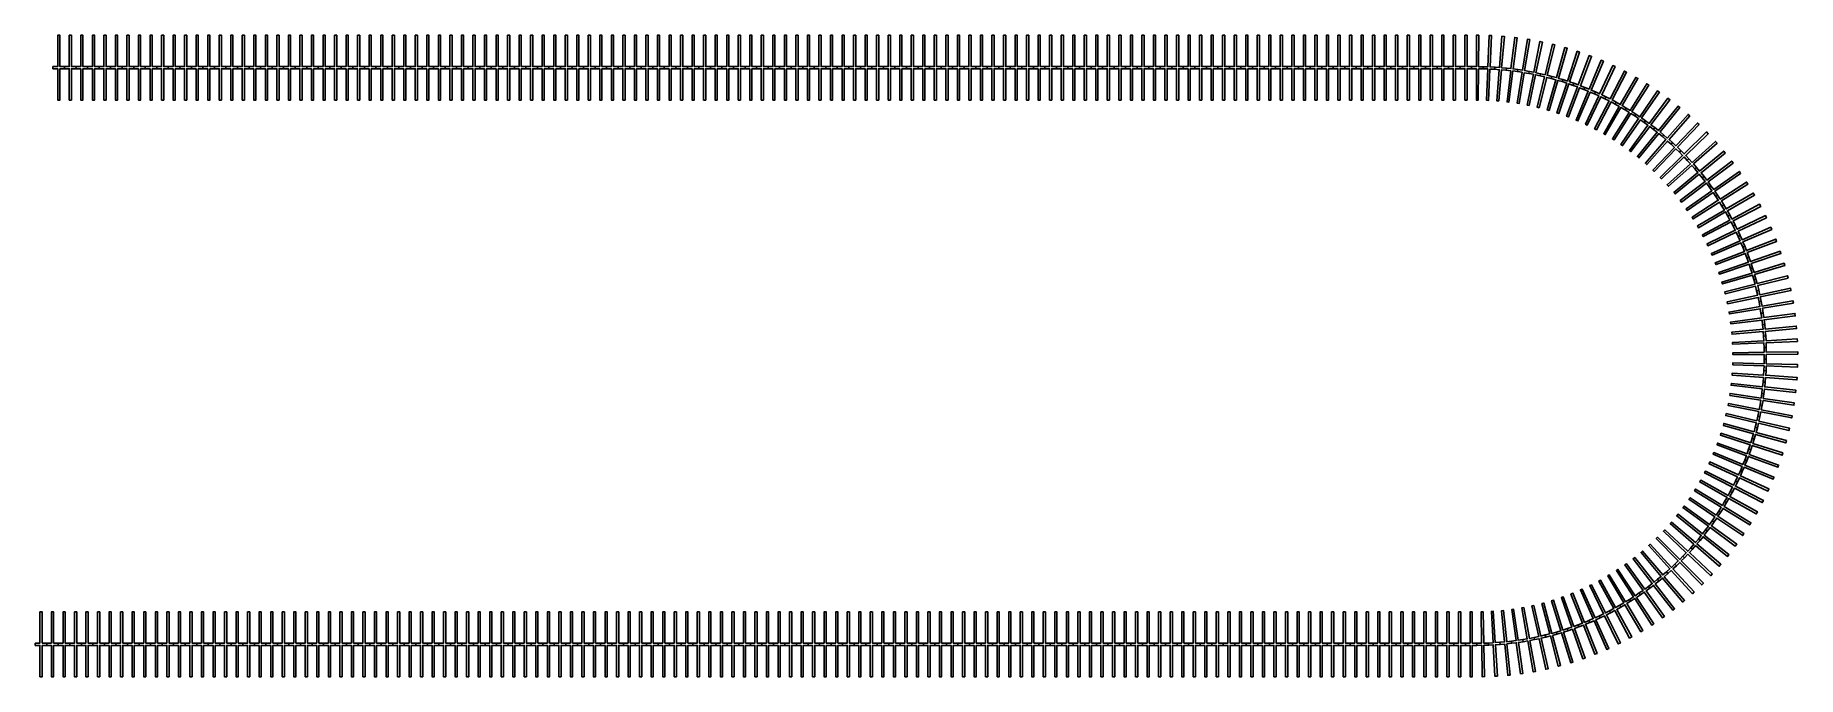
# Model space of a CAD drawing. Header units: metres. Extents: x 0 to 0.00122, y -0.00002 to 0.00042.
import ezdxf

# ---------------------------------------------------------------- set-up
doc = ezdxf.new("R2010")
doc.units = ezdxf.units.M

msp = doc.modelspace()

# ---------------------------------------------------------------- linework, layer by layer
for points in [[(0.0000203, 0.0003993), (0.0000171, 0.0003993), (0.0000171, 0.0003775), (0.0000156, 0.0003775), (0.0000156, 0.0003993), (0.0000123, 0.0003993), (0.0000123, 0.0004008), (0.0000156, 0.0004008), (0.0000156, 0.0004225), (0.0000171, 0.0004225), (0.0000171, 0.0004008), (0.0000203, 0.0004008), (0.0000203, 0.0003993)], [(0.0000283, 0.0003993), (0.0000251, 0.0003993), (0.0000251, 0.0003775), (0.0000236, 0.0003775), (0.0000236, 0.0003993), (0.0000203, 0.0003993), (0.0000203, 0.0004008), (0.0000236, 0.0004008), (0.0000236, 0.0004225), (0.0000251, 0.0004225), (0.0000251, 0.0004008), (0.0000283, 0.0004008), (0.0000283, 0.0003993)], [(0.0000363, 0.0003993), (0.0000331, 0.0003993), (0.0000331, 0.0003775), (0.0000316, 0.0003775), (0.0000316, 0.0003993), (0.0000283, 0.0003993), (0.0000283, 0.0004008), (0.0000316, 0.0004008), (0.0000316, 0.0004225), (0.0000331, 0.0004225), (0.0000331, 0.0004008), (0.0000363, 0.0004008), (0.0000363, 0.0003993)], [(0.0000443, 0.0003993), (0.0000411, 0.0003993), (0.0000411, 0.0003775), (0.0000396, 0.0003775), (0.0000396, 0.0003993), (0.0000363, 0.0003993), (0.0000363, 0.0004008), (0.0000396, 0.0004008), (0.0000396, 0.0004225), (0.0000411, 0.0004225), (0.0000411, 0.0004008), (0.0000443, 0.0004008), (0.0000443, 0.0003993)], [(0.0000523, 0.0003993), (0.0000491, 0.0003993), (0.0000491, 0.0003775), (0.0000476, 0.0003775), (0.0000476, 0.0003993), (0.0000443, 0.0003993), (0.0000443, 0.0004008), (0.0000476, 0.0004008), (0.0000476, 0.0004225), (0.0000491, 0.0004225), (0.0000491, 0.0004008), (0.0000523, 0.0004008), (0.0000523, 0.0003993)], [(0.0000603, 0.0003993), (0.0000571, 0.0003993), (0.0000571, 0.0003775), (0.0000556, 0.0003775), (0.0000556, 0.0003993), (0.0000523, 0.0003993), (0.0000523, 0.0004008), (0.0000556, 0.0004008), (0.0000556, 0.0004225), (0.0000571, 0.0004225), (0.0000571, 0.0004008), (0.0000603, 0.0004008), (0.0000603, 0.0003993)], [(0.0000683, 0.0003993), (0.0000651, 0.0003993), (0.0000651, 0.0003775), (0.0000636, 0.0003775), (0.0000636, 0.0003993), (0.0000603, 0.0003993), (0.0000603, 0.0004008), (0.0000636, 0.0004008), (0.0000636, 0.0004225), (0.0000651, 0.0004225), (0.0000651, 0.0004008), (0.0000683, 0.0004008), (0.0000683, 0.0003993)], [(0.0000763, 0.0003993), (0.0000731, 0.0003993), (0.0000731, 0.0003775), (0.0000716, 0.0003775), (0.0000716, 0.0003993), (0.0000683, 0.0003993), (0.0000683, 0.0004008), (0.0000716, 0.0004008), (0.0000716, 0.0004225), (0.0000731, 0.0004225), (0.0000731, 0.0004008), (0.0000763, 0.0004008), (0.0000763, 0.0003993)], [(0.0000843, 0.0003993), (0.0000811, 0.0003993), (0.0000811, 0.0003775), (0.0000796, 0.0003775), (0.0000796, 0.0003993), (0.0000763, 0.0003993), (0.0000763, 0.0004008), (0.0000796, 0.0004008), (0.0000796, 0.0004225), (0.0000811, 0.0004225), (0.0000811, 0.0004008), (0.0000843, 0.0004008), (0.0000843, 0.0003993)], [(0.0000923, 0.0003993), (0.0000891, 0.0003993), (0.0000891, 0.0003775), (0.0000876, 0.0003775), (0.0000876, 0.0003993), (0.0000843, 0.0003993), (0.0000843, 0.0004008), (0.0000876, 0.0004008), (0.0000876, 0.0004225), (0.0000891, 0.0004225), (0.0000891, 0.0004008), (0.0000923, 0.0004008), (0.0000923, 0.0003993)], [(0.0001003, 0.0003993), (0.0000971, 0.0003993), (0.0000971, 0.0003775), (0.0000956, 0.0003775), (0.0000956, 0.0003993), (0.0000923, 0.0003993), (0.0000923, 0.0004008), (0.0000956, 0.0004008), (0.0000956, 0.0004225), (0.0000971, 0.0004225), (0.0000971, 0.0004008), (0.0001003, 0.0004008), (0.0001003, 0.0003993)], [(0.0001083, 0.0003993), (0.0001051, 0.0003993), (0.0001051, 0.0003775), (0.0001036, 0.0003775), (0.0001036, 0.0003993), (0.0001003, 0.0003993), (0.0001003, 0.0004008), (0.0001036, 0.0004008), (0.0001036, 0.0004225), (0.0001051, 0.0004225), (0.0001051, 0.0004008), (0.0001083, 0.0004008), (0.0001083, 0.0003993)], [(0.0001163, 0.0003993), (0.0001131, 0.0003993), (0.0001131, 0.0003775), (0.0001116, 0.0003775), (0.0001116, 0.0003993), (0.0001083, 0.0003993), (0.0001083, 0.0004008), (0.0001116, 0.0004008), (0.0001116, 0.0004225), (0.0001131, 0.0004225), (0.0001131, 0.0004008), (0.0001163, 0.0004008), (0.0001163, 0.0003993)], [(0.0001243, 0.0003993), (0.0001211, 0.0003993), (0.0001211, 0.0003775), (0.0001196, 0.0003775), (0.0001196, 0.0003993), (0.0001163, 0.0003993), (0.0001163, 0.0004008), (0.0001196, 0.0004008), (0.0001196, 0.0004225), (0.0001211, 0.0004225), (0.0001211, 0.0004008), (0.0001243, 0.0004008), (0.0001243, 0.0003993)], [(0.0001323, 0.0003993), (0.0001291, 0.0003993), (0.0001291, 0.0003775), (0.0001276, 0.0003775), (0.0001276, 0.0003993), (0.0001243, 0.0003993), (0.0001243, 0.0004008), (0.0001276, 0.0004008), (0.0001276, 0.0004225), (0.0001291, 0.0004225), (0.0001291, 0.0004008), (0.0001323, 0.0004008), (0.0001323, 0.0003993)], [(0.0001403, 0.0003993), (0.0001371, 0.0003993), (0.0001371, 0.0003775), (0.0001356, 0.0003775), (0.0001356, 0.0003993), (0.0001323, 0.0003993), (0.0001323, 0.0004008), (0.0001356, 0.0004008), (0.0001356, 0.0004225), (0.0001371, 0.0004225), (0.0001371, 0.0004008), (0.0001403, 0.0004008), (0.0001403, 0.0003993)], [(0.0001483, 0.0003993), (0.0001451, 0.0003993), (0.0001451, 0.0003775), (0.0001436, 0.0003775), (0.0001436, 0.0003993), (0.0001403, 0.0003993), (0.0001403, 0.0004008), (0.0001436, 0.0004008), (0.0001436, 0.0004225), (0.0001451, 0.0004225), (0.0001451, 0.0004008), (0.0001483, 0.0004008), (0.0001483, 0.0003993)], [(0.0001563, 0.0003993), (0.0001531, 0.0003993), (0.0001531, 0.0003775), (0.0001516, 0.0003775), (0.0001516, 0.0003993), (0.0001483, 0.0003993), (0.0001483, 0.0004008), (0.0001516, 0.0004008), (0.0001516, 0.0004225), (0.0001531, 0.0004225), (0.0001531, 0.0004008), (0.0001563, 0.0004008), (0.0001563, 0.0003993)], [(0.0001643, 0.0003993), (0.0001611, 0.0003993), (0.0001611, 0.0003775), (0.0001596, 0.0003775), (0.0001596, 0.0003993), (0.0001563, 0.0003993), (0.0001563, 0.0004008), (0.0001596, 0.0004008), (0.0001596, 0.0004225), (0.0001611, 0.0004225), (0.0001611, 0.0004008), (0.0001643, 0.0004008), (0.0001643, 0.0003993)], [(0.0001723, 0.0003993), (0.0001691, 0.0003993), (0.0001691, 0.0003775), (0.0001676, 0.0003775), (0.0001676, 0.0003993), (0.0001643, 0.0003993), (0.0001643, 0.0004008), (0.0001676, 0.0004008), (0.0001676, 0.0004225), (0.0001691, 0.0004225), (0.0001691, 0.0004008), (0.0001723, 0.0004008), (0.0001723, 0.0003993)], [(0.0001803, 0.0003993), (0.0001771, 0.0003993), (0.0001771, 0.0003775), (0.0001756, 0.0003775), (0.0001756, 0.0003993), (0.0001723, 0.0003993), (0.0001723, 0.0004008), (0.0001756, 0.0004008), (0.0001756, 0.0004225), (0.0001771, 0.0004225), (0.0001771, 0.0004008), (0.0001803, 0.0004008), (0.0001803, 0.0003993)], [(0.0001883, 0.0003993), (0.0001851, 0.0003993), (0.0001851, 0.0003775), (0.0001836, 0.0003775), (0.0001836, 0.0003993), (0.0001803, 0.0003993), (0.0001803, 0.0004008), (0.0001836, 0.0004008), (0.0001836, 0.0004225), (0.0001851, 0.0004225), (0.0001851, 0.0004008), (0.0001883, 0.0004008), (0.0001883, 0.0003993)], [(0.0001963, 0.0003993), (0.0001931, 0.0003993), (0.0001931, 0.0003775), (0.0001916, 0.0003775), (0.0001916, 0.0003993), (0.0001883, 0.0003993), (0.0001883, 0.0004008), (0.0001916, 0.0004008), (0.0001916, 0.0004225), (0.0001931, 0.0004225), (0.0001931, 0.0004008), (0.0001963, 0.0004008), (0.0001963, 0.0003993)], [(0.0002043, 0.0003993), (0.0002011, 0.0003993), (0.0002011, 0.0003775), (0.0001996, 0.0003775), (0.0001996, 0.0003993), (0.0001963, 0.0003993), (0.0001963, 0.0004008), (0.0001996, 0.0004008), (0.0001996, 0.0004225), (0.0002011, 0.0004225), (0.0002011, 0.0004008), (0.0002043, 0.0004008), (0.0002043, 0.0003993)], [(0.0002123, 0.0003993), (0.0002091, 0.0003993), (0.0002091, 0.0003775), (0.0002076, 0.0003775), (0.0002076, 0.0003993), (0.0002043, 0.0003993), (0.0002043, 0.0004008), (0.0002076, 0.0004008), (0.0002076, 0.0004225), (0.0002091, 0.0004225), (0.0002091, 0.0004008), (0.0002123, 0.0004008), (0.0002123, 0.0003993)], [(0.0002203, 0.0003993), (0.0002171, 0.0003993), (0.0002171, 0.0003775), (0.0002156, 0.0003775), (0.0002156, 0.0003993), (0.0002123, 0.0003993), (0.0002123, 0.0004008), (0.0002156, 0.0004008), (0.0002156, 0.0004225), (0.0002171, 0.0004225), (0.0002171, 0.0004008), (0.0002203, 0.0004008), (0.0002203, 0.0003993)], [(0.0002283, 0.0003993), (0.0002251, 0.0003993), (0.0002251, 0.0003775), (0.0002236, 0.0003775), (0.0002236, 0.0003993), (0.0002203, 0.0003993), (0.0002203, 0.0004008), (0.0002236, 0.0004008), (0.0002236, 0.0004225), (0.0002251, 0.0004225), (0.0002251, 0.0004008), (0.0002283, 0.0004008), (0.0002283, 0.0003993)], [(0.0002363, 0.0003993), (0.0002331, 0.0003993), (0.0002331, 0.0003775), (0.0002316, 0.0003775), (0.0002316, 0.0003993), (0.0002283, 0.0003993), (0.0002283, 0.0004008), (0.0002316, 0.0004008), (0.0002316, 0.0004225), (0.0002331, 0.0004225), (0.0002331, 0.0004008), (0.0002363, 0.0004008), (0.0002363, 0.0003993)], [(0.0002443, 0.0003993), (0.0002411, 0.0003993), (0.0002411, 0.0003775), (0.0002396, 0.0003775), (0.0002396, 0.0003993), (0.0002363, 0.0003993), (0.0002363, 0.0004008), (0.0002396, 0.0004008), (0.0002396, 0.0004225), (0.0002411, 0.0004225), (0.0002411, 0.0004008), (0.0002443, 0.0004008), (0.0002443, 0.0003993)], [(0.0002523, 0.0003993), (0.0002491, 0.0003993), (0.0002491, 0.0003775), (0.0002476, 0.0003775), (0.0002476, 0.0003993), (0.0002443, 0.0003993), (0.0002443, 0.0004008), (0.0002476, 0.0004008), (0.0002476, 0.0004225), (0.0002491, 0.0004225), (0.0002491, 0.0004008), (0.0002523, 0.0004008), (0.0002523, 0.0003993)], [(0.0002603, 0.0003993), (0.0002571, 0.0003993), (0.0002571, 0.0003775), (0.0002556, 0.0003775), (0.0002556, 0.0003993), (0.0002523, 0.0003993), (0.0002523, 0.0004008), (0.0002556, 0.0004008), (0.0002556, 0.0004225), (0.0002571, 0.0004225), (0.0002571, 0.0004008), (0.0002603, 0.0004008), (0.0002603, 0.0003993)], [(0.0002683, 0.0003993), (0.0002651, 0.0003993), (0.0002651, 0.0003775), (0.0002636, 0.0003775), (0.0002636, 0.0003993), (0.0002603, 0.0003993), (0.0002603, 0.0004008), (0.0002636, 0.0004008), (0.0002636, 0.0004225), (0.0002651, 0.0004225), (0.0002651, 0.0004008), (0.0002683, 0.0004008), (0.0002683, 0.0003993)], [(0.0002763, 0.0003993), (0.0002731, 0.0003993), (0.0002731, 0.0003775), (0.0002716, 0.0003775), (0.0002716, 0.0003993), (0.0002683, 0.0003993), (0.0002683, 0.0004008), (0.0002716, 0.0004008), (0.0002716, 0.0004225), (0.0002731, 0.0004225), (0.0002731, 0.0004008), (0.0002763, 0.0004008), (0.0002763, 0.0003993)], [(0.0002843, 0.0003993), (0.0002811, 0.0003993), (0.0002811, 0.0003775), (0.0002796, 0.0003775), (0.0002796, 0.0003993), (0.0002763, 0.0003993), (0.0002763, 0.0004008), (0.0002796, 0.0004008), (0.0002796, 0.0004225), (0.0002811, 0.0004225), (0.0002811, 0.0004008), (0.0002843, 0.0004008), (0.0002843, 0.0003993)], [(0.0002923, 0.0003993), (0.0002891, 0.0003993), (0.0002891, 0.0003775), (0.0002876, 0.0003775), (0.0002876, 0.0003993), (0.0002843, 0.0003993), (0.0002843, 0.0004008), (0.0002876, 0.0004008), (0.0002876, 0.0004225), (0.0002891, 0.0004225), (0.0002891, 0.0004008), (0.0002923, 0.0004008), (0.0002923, 0.0003993)], [(0.0003003, 0.0003993), (0.0002971, 0.0003993), (0.0002971, 0.0003775), (0.0002956, 0.0003775), (0.0002956, 0.0003993), (0.0002923, 0.0003993), (0.0002923, 0.0004008), (0.0002956, 0.0004008), (0.0002956, 0.0004225), (0.0002971, 0.0004225), (0.0002971, 0.0004008), (0.0003003, 0.0004008), (0.0003003, 0.0003993)], [(0.0003083, 0.0003993), (0.0003051, 0.0003993), (0.0003051, 0.0003775), (0.0003036, 0.0003775), (0.0003036, 0.0003993), (0.0003003, 0.0003993), (0.0003003, 0.0004008), (0.0003036, 0.0004008), (0.0003036, 0.0004225), (0.0003051, 0.0004225), (0.0003051, 0.0004008), (0.0003083, 0.0004008), (0.0003083, 0.0003993)], [(0.0003163, 0.0003993), (0.0003131, 0.0003993), (0.0003131, 0.0003775), (0.0003116, 0.0003775), (0.0003116, 0.0003993), (0.0003083, 0.0003993), (0.0003083, 0.0004008), (0.0003116, 0.0004008), (0.0003116, 0.0004225), (0.0003131, 0.0004225), (0.0003131, 0.0004008), (0.0003163, 0.0004008), (0.0003163, 0.0003993)], [(0.0003243, 0.0003993), (0.0003211, 0.0003993), (0.0003211, 0.0003775), (0.0003196, 0.0003775), (0.0003196, 0.0003993), (0.0003163, 0.0003993), (0.0003163, 0.0004008), (0.0003196, 0.0004008), (0.0003196, 0.0004225), (0.0003211, 0.0004225), (0.0003211, 0.0004008), (0.0003243, 0.0004008), (0.0003243, 0.0003993)], [(0.0003323, 0.0003993), (0.0003291, 0.0003993), (0.0003291, 0.0003775), (0.0003276, 0.0003775), (0.0003276, 0.0003993), (0.0003243, 0.0003993), (0.0003243, 0.0004008), (0.0003276, 0.0004008), (0.0003276, 0.0004225), (0.0003291, 0.0004225), (0.0003291, 0.0004008), (0.0003323, 0.0004008), (0.0003323, 0.0003993)], [(0.0003403, 0.0003993), (0.0003371, 0.0003993), (0.0003371, 0.0003775), (0.0003356, 0.0003775), (0.0003356, 0.0003993), (0.0003323, 0.0003993), (0.0003323, 0.0004008), (0.0003356, 0.0004008), (0.0003356, 0.0004225), (0.0003371, 0.0004225), (0.0003371, 0.0004008), (0.0003403, 0.0004008), (0.0003403, 0.0003993)], [(0.0003483, 0.0003993), (0.0003451, 0.0003993), (0.0003451, 0.0003775), (0.0003436, 0.0003775), (0.0003436, 0.0003993), (0.0003403, 0.0003993), (0.0003403, 0.0004008), (0.0003436, 0.0004008), (0.0003436, 0.0004225), (0.0003451, 0.0004225), (0.0003451, 0.0004008), (0.0003483, 0.0004008), (0.0003483, 0.0003993)], [(0.0003563, 0.0003993), (0.0003531, 0.0003993), (0.0003531, 0.0003775), (0.0003516, 0.0003775), (0.0003516, 0.0003993), (0.0003483, 0.0003993), (0.0003483, 0.0004008), (0.0003516, 0.0004008), (0.0003516, 0.0004225), (0.0003531, 0.0004225), (0.0003531, 0.0004008), (0.0003563, 0.0004008), (0.0003563, 0.0003993)], [(0.0003643, 0.0003993), (0.0003611, 0.0003993), (0.0003611, 0.0003775), (0.0003596, 0.0003775), (0.0003596, 0.0003993), (0.0003563, 0.0003993), (0.0003563, 0.0004008), (0.0003596, 0.0004008), (0.0003596, 0.0004225), (0.0003611, 0.0004225), (0.0003611, 0.0004008), (0.0003643, 0.0004008), (0.0003643, 0.0003993)], [(0.0003723, 0.0003993), (0.0003691, 0.0003993), (0.0003691, 0.0003775), (0.0003676, 0.0003775), (0.0003676, 0.0003993), (0.0003643, 0.0003993), (0.0003643, 0.0004008), (0.0003676, 0.0004008), (0.0003676, 0.0004225), (0.0003691, 0.0004225), (0.0003691, 0.0004008), (0.0003723, 0.0004008), (0.0003723, 0.0003993)], [(0.0003803, 0.0003993), (0.0003771, 0.0003993), (0.0003771, 0.0003775), (0.0003756, 0.0003775), (0.0003756, 0.0003993), (0.0003723, 0.0003993), (0.0003723, 0.0004008), (0.0003756, 0.0004008), (0.0003756, 0.0004225), (0.0003771, 0.0004225), (0.0003771, 0.0004008), (0.0003803, 0.0004008), (0.0003803, 0.0003993)], [(0.0003883, 0.0003993), (0.0003851, 0.0003993), (0.0003851, 0.0003775), (0.0003836, 0.0003775), (0.0003836, 0.0003993), (0.0003803, 0.0003993), (0.0003803, 0.0004008), (0.0003836, 0.0004008), (0.0003836, 0.0004225), (0.0003851, 0.0004225), (0.0003851, 0.0004008), (0.0003883, 0.0004008), (0.0003883, 0.0003993)], [(0.0003963, 0.0003993), (0.0003931, 0.0003993), (0.0003931, 0.0003775), (0.0003916, 0.0003775), (0.0003916, 0.0003993), (0.0003883, 0.0003993), (0.0003883, 0.0004008), (0.0003916, 0.0004008), (0.0003916, 0.0004225), (0.0003931, 0.0004225), (0.0003931, 0.0004008), (0.0003963, 0.0004008), (0.0003963, 0.0003993)], [(0.0004043, 0.0003993), (0.0004011, 0.0003993), (0.0004011, 0.0003775), (0.0003996, 0.0003775), (0.0003996, 0.0003993), (0.0003963, 0.0003993), (0.0003963, 0.0004008), (0.0003996, 0.0004008), (0.0003996, 0.0004225), (0.0004011, 0.0004225), (0.0004011, 0.0004008), (0.0004043, 0.0004008), (0.0004043, 0.0003993)], [(0.0004123, 0.0003993), (0.0004091, 0.0003993), (0.0004091, 0.0003775), (0.0004076, 0.0003775), (0.0004076, 0.0003993), (0.0004043, 0.0003993), (0.0004043, 0.0004008), (0.0004076, 0.0004008), (0.0004076, 0.0004225), (0.0004091, 0.0004225), (0.0004091, 0.0004008), (0.0004123, 0.0004008), (0.0004123, 0.0003993)], [(0.0004203, 0.0003993), (0.0004171, 0.0003993), (0.0004171, 0.0003775), (0.0004156, 0.0003775), (0.0004156, 0.0003993), (0.0004123, 0.0003993), (0.0004123, 0.0004008), (0.0004156, 0.0004008), (0.0004156, 0.0004225), (0.0004171, 0.0004225), (0.0004171, 0.0004008), (0.0004203, 0.0004008), (0.0004203, 0.0003993)], [(0.0004283, 0.0003993), (0.0004251, 0.0003993), (0.0004251, 0.0003775), (0.0004236, 0.0003775), (0.0004236, 0.0003993), (0.0004203, 0.0003993), (0.0004203, 0.0004008), (0.0004236, 0.0004008), (0.0004236, 0.0004225), (0.0004251, 0.0004225), (0.0004251, 0.0004008), (0.0004283, 0.0004008), (0.0004283, 0.0003993)], [(0.0004363, 0.0003993), (0.0004331, 0.0003993), (0.0004331, 0.0003775), (0.0004316, 0.0003775), (0.0004316, 0.0003993), (0.0004283, 0.0003993), (0.0004283, 0.0004008), (0.0004316, 0.0004008), (0.0004316, 0.0004225), (0.0004331, 0.0004225), (0.0004331, 0.0004008), (0.0004363, 0.0004008), (0.0004363, 0.0003993)], [(0.0004443, 0.0003993), (0.0004411, 0.0003993), (0.0004411, 0.0003775), (0.0004396, 0.0003775), (0.0004396, 0.0003993), (0.0004363, 0.0003993), (0.0004363, 0.0004008), (0.0004396, 0.0004008), (0.0004396, 0.0004225), (0.0004411, 0.0004225), (0.0004411, 0.0004008), (0.0004443, 0.0004008), (0.0004443, 0.0003993)], [(0.0004523, 0.0003993), (0.0004491, 0.0003993), (0.0004491, 0.0003775), (0.0004476, 0.0003775), (0.0004476, 0.0003993), (0.0004443, 0.0003993), (0.0004443, 0.0004008), (0.0004476, 0.0004008), (0.0004476, 0.0004225), (0.0004491, 0.0004225), (0.0004491, 0.0004008), (0.0004523, 0.0004008), (0.0004523, 0.0003993)], [(0.0004603, 0.0003993), (0.0004571, 0.0003993), (0.0004571, 0.0003775), (0.0004556, 0.0003775), (0.0004556, 0.0003993), (0.0004523, 0.0003993), (0.0004523, 0.0004008), (0.0004556, 0.0004008), (0.0004556, 0.0004225), (0.0004571, 0.0004225), (0.0004571, 0.0004008), (0.0004603, 0.0004008), (0.0004603, 0.0003993)], [(0.0004683, 0.0003993), (0.0004651, 0.0003993), (0.0004651, 0.0003775), (0.0004636, 0.0003775), (0.0004636, 0.0003993), (0.0004603, 0.0003993), (0.0004603, 0.0004008), (0.0004636, 0.0004008), (0.0004636, 0.0004225), (0.0004651, 0.0004225), (0.0004651, 0.0004008), (0.0004683, 0.0004008), (0.0004683, 0.0003993)], [(0.0004763, 0.0003993), (0.0004731, 0.0003993), (0.0004731, 0.0003775), (0.0004716, 0.0003775), (0.0004716, 0.0003993), (0.0004683, 0.0003993), (0.0004683, 0.0004008), (0.0004716, 0.0004008), (0.0004716, 0.0004225), (0.0004731, 0.0004225), (0.0004731, 0.0004008), (0.0004763, 0.0004008), (0.0004763, 0.0003993)], [(0.0004843, 0.0003993), (0.0004811, 0.0003993), (0.0004811, 0.0003775), (0.0004796, 0.0003775), (0.0004796, 0.0003993), (0.0004763, 0.0003993), (0.0004763, 0.0004008), (0.0004796, 0.0004008), (0.0004796, 0.0004225), (0.0004811, 0.0004225), (0.0004811, 0.0004008), (0.0004843, 0.0004008), (0.0004843, 0.0003993)], [(0.0004923, 0.0003993), (0.0004891, 0.0003993), (0.0004891, 0.0003775), (0.0004876, 0.0003775), (0.0004876, 0.0003993), (0.0004843, 0.0003993), (0.0004843, 0.0004008), (0.0004876, 0.0004008), (0.0004876, 0.0004225), (0.0004891, 0.0004225), (0.0004891, 0.0004008), (0.0004923, 0.0004008), (0.0004923, 0.0003993)], [(0.0005003, 0.0003993), (0.0004971, 0.0003993), (0.0004971, 0.0003775), (0.0004956, 0.0003775), (0.0004956, 0.0003993), (0.0004923, 0.0003993), (0.0004923, 0.0004008), (0.0004956, 0.0004008), (0.0004956, 0.0004225), (0.0004971, 0.0004225), (0.0004971, 0.0004008), (0.0005003, 0.0004008), (0.0005003, 0.0003993)], [(0.0005083, 0.0003993), (0.0005051, 0.0003993), (0.0005051, 0.0003775), (0.0005036, 0.0003775), (0.0005036, 0.0003993), (0.0005003, 0.0003993), (0.0005003, 0.0004008), (0.0005036, 0.0004008), (0.0005036, 0.0004225), (0.0005051, 0.0004225), (0.0005051, 0.0004008), (0.0005083, 0.0004008), (0.0005083, 0.0003993)], [(0.0005163, 0.0003993), (0.0005131, 0.0003993), (0.0005131, 0.0003775), (0.0005116, 0.0003775), (0.0005116, 0.0003993), (0.0005083, 0.0003993), (0.0005083, 0.0004008), (0.0005116, 0.0004008), (0.0005116, 0.0004225), (0.0005131, 0.0004225), (0.0005131, 0.0004008), (0.0005163, 0.0004008), (0.0005163, 0.0003993)], [(0.0005243, 0.0003993), (0.0005211, 0.0003993), (0.0005211, 0.0003775), (0.0005196, 0.0003775), (0.0005196, 0.0003993), (0.0005163, 0.0003993), (0.0005163, 0.0004008), (0.0005196, 0.0004008), (0.0005196, 0.0004225), (0.0005211, 0.0004225), (0.0005211, 0.0004008), (0.0005243, 0.0004008), (0.0005243, 0.0003993)], [(0.0005323, 0.0003993), (0.0005291, 0.0003993), (0.0005291, 0.0003775), (0.0005276, 0.0003775), (0.0005276, 0.0003993), (0.0005243, 0.0003993), (0.0005243, 0.0004008), (0.0005276, 0.0004008), (0.0005276, 0.0004225), (0.0005291, 0.0004225), (0.0005291, 0.0004008), (0.0005323, 0.0004008), (0.0005323, 0.0003993)], [(0.0005403, 0.0003993), (0.0005371, 0.0003993), (0.0005371, 0.0003775), (0.0005356, 0.0003775), (0.0005356, 0.0003993), (0.0005323, 0.0003993), (0.0005323, 0.0004008), (0.0005356, 0.0004008), (0.0005356, 0.0004225), (0.0005371, 0.0004225), (0.0005371, 0.0004008), (0.0005403, 0.0004008), (0.0005403, 0.0003993)], [(0.0005483, 0.0003993), (0.0005451, 0.0003993), (0.0005451, 0.0003775), (0.0005436, 0.0003775), (0.0005436, 0.0003993), (0.0005403, 0.0003993), (0.0005403, 0.0004008), (0.0005436, 0.0004008), (0.0005436, 0.0004225), (0.0005451, 0.0004225), (0.0005451, 0.0004008), (0.0005483, 0.0004008), (0.0005483, 0.0003993)], [(0.0005563, 0.0003993), (0.0005531, 0.0003993), (0.0005531, 0.0003775), (0.0005516, 0.0003775), (0.0005516, 0.0003993), (0.0005483, 0.0003993), (0.0005483, 0.0004008), (0.0005516, 0.0004008), (0.0005516, 0.0004225), (0.0005531, 0.0004225), (0.0005531, 0.0004008), (0.0005563, 0.0004008), (0.0005563, 0.0003993)], [(0.0005643, 0.0003993), (0.0005611, 0.0003993), (0.0005611, 0.0003775), (0.0005596, 0.0003775), (0.0005596, 0.0003993), (0.0005563, 0.0003993), (0.0005563, 0.0004008), (0.0005596, 0.0004008), (0.0005596, 0.0004225), (0.0005611, 0.0004225), (0.0005611, 0.0004008), (0.0005643, 0.0004008), (0.0005643, 0.0003993)], [(0.0005723, 0.0003993), (0.0005691, 0.0003993), (0.0005691, 0.0003775), (0.0005676, 0.0003775), (0.0005676, 0.0003993), (0.0005643, 0.0003993), (0.0005643, 0.0004008), (0.0005676, 0.0004008), (0.0005676, 0.0004225), (0.0005691, 0.0004225), (0.0005691, 0.0004008), (0.0005723, 0.0004008), (0.0005723, 0.0003993)], [(0.0005803, 0.0003993), (0.0005771, 0.0003993), (0.0005771, 0.0003775), (0.0005756, 0.0003775), (0.0005756, 0.0003993), (0.0005723, 0.0003993), (0.0005723, 0.0004008), (0.0005756, 0.0004008), (0.0005756, 0.0004225), (0.0005771, 0.0004225), (0.0005771, 0.0004008), (0.0005803, 0.0004008), (0.0005803, 0.0003993)], [(0.0005883, 0.0003993), (0.0005851, 0.0003993), (0.0005851, 0.0003775), (0.0005836, 0.0003775), (0.0005836, 0.0003993), (0.0005803, 0.0003993), (0.0005803, 0.0004008), (0.0005836, 0.0004008), (0.0005836, 0.0004225), (0.0005851, 0.0004225), (0.0005851, 0.0004008), (0.0005883, 0.0004008), (0.0005883, 0.0003993)], [(0.0005963, 0.0003993), (0.0005931, 0.0003993), (0.0005931, 0.0003775), (0.0005916, 0.0003775), (0.0005916, 0.0003993), (0.0005883, 0.0003993), (0.0005883, 0.0004008), (0.0005916, 0.0004008), (0.0005916, 0.0004225), (0.0005931, 0.0004225), (0.0005931, 0.0004008), (0.0005963, 0.0004008), (0.0005963, 0.0003993)], [(0.0006043, 0.0003993), (0.0006011, 0.0003993), (0.0006011, 0.0003775), (0.0005996, 0.0003775), (0.0005996, 0.0003993), (0.0005963, 0.0003993), (0.0005963, 0.0004008), (0.0005996, 0.0004008), (0.0005996, 0.0004225), (0.0006011, 0.0004225), (0.0006011, 0.0004008), (0.0006043, 0.0004008), (0.0006043, 0.0003993)], [(0.0006123, 0.0003993), (0.0006091, 0.0003993), (0.0006091, 0.0003775), (0.0006076, 0.0003775), (0.0006076, 0.0003993), (0.0006043, 0.0003993), (0.0006043, 0.0004008), (0.0006076, 0.0004008), (0.0006076, 0.0004225), (0.0006091, 0.0004225), (0.0006091, 0.0004008), (0.0006123, 0.0004008), (0.0006123, 0.0003993)], [(0.0006203, 0.0003993), (0.0006171, 0.0003993), (0.0006171, 0.0003775), (0.0006156, 0.0003775), (0.0006156, 0.0003993), (0.0006123, 0.0003993), (0.0006123, 0.0004008), (0.0006156, 0.0004008), (0.0006156, 0.0004225), (0.0006171, 0.0004225), (0.0006171, 0.0004008), (0.0006203, 0.0004008), (0.0006203, 0.0003993)], [(0.0006283, 0.0003993), (0.0006251, 0.0003993), (0.0006251, 0.0003775), (0.0006236, 0.0003775), (0.0006236, 0.0003993), (0.0006203, 0.0003993), (0.0006203, 0.0004008), (0.0006236, 0.0004008), (0.0006236, 0.0004225), (0.0006251, 0.0004225), (0.0006251, 0.0004008), (0.0006283, 0.0004008), (0.0006283, 0.0003993)], [(0.0006363, 0.0003993), (0.0006331, 0.0003993), (0.0006331, 0.0003775), (0.0006316, 0.0003775), (0.0006316, 0.0003993), (0.0006283, 0.0003993), (0.0006283, 0.0004008), (0.0006316, 0.0004008), (0.0006316, 0.0004225), (0.0006331, 0.0004225), (0.0006331, 0.0004008), (0.0006363, 0.0004008), (0.0006363, 0.0003993)], [(0.0006443, 0.0003993), (0.0006411, 0.0003993), (0.0006411, 0.0003775), (0.0006396, 0.0003775), (0.0006396, 0.0003993), (0.0006363, 0.0003993), (0.0006363, 0.0004008), (0.0006396, 0.0004008), (0.0006396, 0.0004225), (0.0006411, 0.0004225), (0.0006411, 0.0004008), (0.0006443, 0.0004008), (0.0006443, 0.0003993)], [(0.0006523, 0.0003993), (0.0006491, 0.0003993), (0.0006491, 0.0003775), (0.0006476, 0.0003775), (0.0006476, 0.0003993), (0.0006443, 0.0003993), (0.0006443, 0.0004008), (0.0006476, 0.0004008), (0.0006476, 0.0004225), (0.0006491, 0.0004225), (0.0006491, 0.0004008), (0.0006523, 0.0004008), (0.0006523, 0.0003993)], [(0.0006603, 0.0003993), (0.0006571, 0.0003993), (0.0006571, 0.0003775), (0.0006556, 0.0003775), (0.0006556, 0.0003993), (0.0006523, 0.0003993), (0.0006523, 0.0004008), (0.0006556, 0.0004008), (0.0006556, 0.0004225), (0.0006571, 0.0004225), (0.0006571, 0.0004008), (0.0006603, 0.0004008), (0.0006603, 0.0003993)], [(0.0006683, 0.0003993), (0.0006651, 0.0003993), (0.0006651, 0.0003775), (0.0006636, 0.0003775), (0.0006636, 0.0003993), (0.0006603, 0.0003993), (0.0006603, 0.0004008), (0.0006636, 0.0004008), (0.0006636, 0.0004225), (0.0006651, 0.0004225), (0.0006651, 0.0004008), (0.0006683, 0.0004008), (0.0006683, 0.0003993)], [(0.0006763, 0.0003993), (0.0006731, 0.0003993), (0.0006731, 0.0003775), (0.0006716, 0.0003775), (0.0006716, 0.0003993), (0.0006683, 0.0003993), (0.0006683, 0.0004008), (0.0006716, 0.0004008), (0.0006716, 0.0004225), (0.0006731, 0.0004225), (0.0006731, 0.0004008), (0.0006763, 0.0004008), (0.0006763, 0.0003993)], [(0.0006843, 0.0003993), (0.0006811, 0.0003993), (0.0006811, 0.0003775), (0.0006796, 0.0003775), (0.0006796, 0.0003993), (0.0006763, 0.0003993), (0.0006763, 0.0004008), (0.0006796, 0.0004008), (0.0006796, 0.0004225), (0.0006811, 0.0004225), (0.0006811, 0.0004008), (0.0006843, 0.0004008), (0.0006843, 0.0003993)], [(0.0006923, 0.0003993), (0.0006891, 0.0003993), (0.0006891, 0.0003775), (0.0006876, 0.0003775), (0.0006876, 0.0003993), (0.0006843, 0.0003993), (0.0006843, 0.0004008), (0.0006876, 0.0004008), (0.0006876, 0.0004225), (0.0006891, 0.0004225), (0.0006891, 0.0004008), (0.0006923, 0.0004008), (0.0006923, 0.0003993)], [(0.0007003, 0.0003993), (0.0006971, 0.0003993), (0.0006971, 0.0003775), (0.0006956, 0.0003775), (0.0006956, 0.0003993), (0.0006923, 0.0003993), (0.0006923, 0.0004008), (0.0006956, 0.0004008), (0.0006956, 0.0004225), (0.0006971, 0.0004225), (0.0006971, 0.0004008), (0.0007003, 0.0004008), (0.0007003, 0.0003993)], [(0.0007083, 0.0003993), (0.0007051, 0.0003993), (0.0007051, 0.0003775), (0.0007036, 0.0003775), (0.0007036, 0.0003993), (0.0007003, 0.0003993), (0.0007003, 0.0004008), (0.0007036, 0.0004008), (0.0007036, 0.0004225), (0.0007051, 0.0004225), (0.0007051, 0.0004008), (0.0007083, 0.0004008), (0.0007083, 0.0003993)], [(0.0007163, 0.0003993), (0.0007131, 0.0003993), (0.0007131, 0.0003775), (0.0007116, 0.0003775), (0.0007116, 0.0003993), (0.0007083, 0.0003993), (0.0007083, 0.0004008), (0.0007116, 0.0004008), (0.0007116, 0.0004225), (0.0007131, 0.0004225), (0.0007131, 0.0004008), (0.0007163, 0.0004008), (0.0007163, 0.0003993)], [(0.0007243, 0.0003993), (0.0007211, 0.0003993), (0.0007211, 0.0003775), (0.0007196, 0.0003775), (0.0007196, 0.0003993), (0.0007163, 0.0003993), (0.0007163, 0.0004008), (0.0007196, 0.0004008), (0.0007196, 0.0004225), (0.0007211, 0.0004225), (0.0007211, 0.0004008), (0.0007243, 0.0004008), (0.0007243, 0.0003993)], [(0.0007323, 0.0003993), (0.0007291, 0.0003993), (0.0007291, 0.0003775), (0.0007276, 0.0003775), (0.0007276, 0.0003993), (0.0007243, 0.0003993), (0.0007243, 0.0004008), (0.0007276, 0.0004008), (0.0007276, 0.0004225), (0.0007291, 0.0004225), (0.0007291, 0.0004008), (0.0007323, 0.0004008), (0.0007323, 0.0003993)], [(0.0007403, 0.0003993), (0.0007371, 0.0003993), (0.0007371, 0.0003775), (0.0007356, 0.0003775), (0.0007356, 0.0003993), (0.0007323, 0.0003993), (0.0007323, 0.0004008), (0.0007356, 0.0004008), (0.0007356, 0.0004225), (0.0007371, 0.0004225), (0.0007371, 0.0004008), (0.0007403, 0.0004008), (0.0007403, 0.0003993)], [(0.0007483, 0.0003993), (0.0007451, 0.0003993), (0.0007451, 0.0003775), (0.0007436, 0.0003775), (0.0007436, 0.0003993), (0.0007403, 0.0003993), (0.0007403, 0.0004008), (0.0007436, 0.0004008), (0.0007436, 0.0004225), (0.0007451, 0.0004225), (0.0007451, 0.0004008), (0.0007483, 0.0004008), (0.0007483, 0.0003993)], [(0.0007563, 0.0003993), (0.0007531, 0.0003993), (0.0007531, 0.0003775), (0.0007516, 0.0003775), (0.0007516, 0.0003993), (0.0007483, 0.0003993), (0.0007483, 0.0004008), (0.0007516, 0.0004008), (0.0007516, 0.0004225), (0.0007531, 0.0004225), (0.0007531, 0.0004008), (0.0007563, 0.0004008), (0.0007563, 0.0003993)], [(0.0007643, 0.0003993), (0.0007611, 0.0003993), (0.0007611, 0.0003775), (0.0007596, 0.0003775), (0.0007596, 0.0003993), (0.0007563, 0.0003993), (0.0007563, 0.0004008), (0.0007596, 0.0004008), (0.0007596, 0.0004225), (0.0007611, 0.0004225), (0.0007611, 0.0004008), (0.0007643, 0.0004008), (0.0007643, 0.0003993)], [(0.0007723, 0.0003993), (0.0007691, 0.0003993), (0.0007691, 0.0003775), (0.0007676, 0.0003775), (0.0007676, 0.0003993), (0.0007643, 0.0003993), (0.0007643, 0.0004008), (0.0007676, 0.0004008), (0.0007676, 0.0004225), (0.0007691, 0.0004225), (0.0007691, 0.0004008), (0.0007723, 0.0004008), (0.0007723, 0.0003993)], [(0.0007803, 0.0003993), (0.0007771, 0.0003993), (0.0007771, 0.0003775), (0.0007756, 0.0003775), (0.0007756, 0.0003993), (0.0007723, 0.0003993), (0.0007723, 0.0004008), (0.0007756, 0.0004008), (0.0007756, 0.0004225), (0.0007771, 0.0004225), (0.0007771, 0.0004008), (0.0007803, 0.0004008), (0.0007803, 0.0003993)], [(0.0007883, 0.0003993), (0.0007851, 0.0003993), (0.0007851, 0.0003775), (0.0007836, 0.0003775), (0.0007836, 0.0003993), (0.0007803, 0.0003993), (0.0007803, 0.0004008), (0.0007836, 0.0004008), (0.0007836, 0.0004225), (0.0007851, 0.0004225), (0.0007851, 0.0004008), (0.0007883, 0.0004008), (0.0007883, 0.0003993)], [(0.0007963, 0.0003993), (0.0007931, 0.0003993), (0.0007931, 0.0003775), (0.0007916, 0.0003775), (0.0007916, 0.0003993), (0.0007883, 0.0003993), (0.0007883, 0.0004008), (0.0007916, 0.0004008), (0.0007916, 0.0004225), (0.0007931, 0.0004225), (0.0007931, 0.0004008), (0.0007963, 0.0004008), (0.0007963, 0.0003993)], [(0.0008043, 0.0003993), (0.0008011, 0.0003993), (0.0008011, 0.0003775), (0.0007996, 0.0003775), (0.0007996, 0.0003993), (0.0007963, 0.0003993), (0.0007963, 0.0004008), (0.0007996, 0.0004008), (0.0007996, 0.0004225), (0.0008011, 0.0004225), (0.0008011, 0.0004008), (0.0008043, 0.0004008), (0.0008043, 0.0003993)], [(0.0008123, 0.0003993), (0.0008091, 0.0003993), (0.0008091, 0.0003775), (0.0008076, 0.0003775), (0.0008076, 0.0003993), (0.0008043, 0.0003993), (0.0008043, 0.0004008), (0.0008076, 0.0004008), (0.0008076, 0.0004225), (0.0008091, 0.0004225), (0.0008091, 0.0004008), (0.0008123, 0.0004008), (0.0008123, 0.0003993)], [(0.0008203, 0.0003993), (0.0008171, 0.0003993), (0.0008171, 0.0003775), (0.0008156, 0.0003775), (0.0008156, 0.0003993), (0.0008123, 0.0003993), (0.0008123, 0.0004008), (0.0008156, 0.0004008), (0.0008156, 0.0004225), (0.0008171, 0.0004225), (0.0008171, 0.0004008), (0.0008203, 0.0004008), (0.0008203, 0.0003993)], [(0.0008283, 0.0003993), (0.0008251, 0.0003993), (0.0008251, 0.0003775), (0.0008236, 0.0003775), (0.0008236, 0.0003993), (0.0008203, 0.0003993), (0.0008203, 0.0004008), (0.0008236, 0.0004008), (0.0008236, 0.0004225), (0.0008251, 0.0004225), (0.0008251, 0.0004008), (0.0008283, 0.0004008), (0.0008283, 0.0003993)], [(0.0008363, 0.0003993), (0.0008331, 0.0003993), (0.0008331, 0.0003775), (0.0008316, 0.0003775), (0.0008316, 0.0003993), (0.0008283, 0.0003993), (0.0008283, 0.0004008), (0.0008316, 0.0004008), (0.0008316, 0.0004225), (0.0008331, 0.0004225), (0.0008331, 0.0004008), (0.0008363, 0.0004008), (0.0008363, 0.0003993)], [(0.0008443, 0.0003993), (0.0008411, 0.0003993), (0.0008411, 0.0003775), (0.0008396, 0.0003775), (0.0008396, 0.0003993), (0.0008363, 0.0003993), (0.0008363, 0.0004008), (0.0008396, 0.0004008), (0.0008396, 0.0004225), (0.0008411, 0.0004225), (0.0008411, 0.0004008), (0.0008443, 0.0004008), (0.0008443, 0.0003993)], [(0.0008523, 0.0003993), (0.0008491, 0.0003993), (0.0008491, 0.0003775), (0.0008476, 0.0003775), (0.0008476, 0.0003993), (0.0008443, 0.0003993), (0.0008443, 0.0004008), (0.0008476, 0.0004008), (0.0008476, 0.0004225), (0.0008491, 0.0004225), (0.0008491, 0.0004008), (0.0008523, 0.0004008), (0.0008523, 0.0003993)], [(0.0008603, 0.0003993), (0.0008571, 0.0003993), (0.0008571, 0.0003775), (0.0008556, 0.0003775), (0.0008556, 0.0003993), (0.0008523, 0.0003993), (0.0008523, 0.0004008), (0.0008556, 0.0004008), (0.0008556, 0.0004225), (0.0008571, 0.0004225), (0.0008571, 0.0004008), (0.0008603, 0.0004008), (0.0008603, 0.0003993)], [(0.0008683, 0.0003993), (0.0008651, 0.0003993), (0.0008651, 0.0003775), (0.0008636, 0.0003775), (0.0008636, 0.0003993), (0.0008603, 0.0003993), (0.0008603, 0.0004008), (0.0008636, 0.0004008), (0.0008636, 0.0004225), (0.0008651, 0.0004225), (0.0008651, 0.0004008), (0.0008683, 0.0004008), (0.0008683, 0.0003993)], [(0.0008763, 0.0003993), (0.0008731, 0.0003993), (0.0008731, 0.0003775), (0.0008716, 0.0003775), (0.0008716, 0.0003993), (0.0008683, 0.0003993), (0.0008683, 0.0004008), (0.0008716, 0.0004008), (0.0008716, 0.0004225), (0.0008731, 0.0004225), (0.0008731, 0.0004008), (0.0008763, 0.0004008), (0.0008763, 0.0003993)], [(0.0008843, 0.0003993), (0.0008811, 0.0003993), (0.0008811, 0.0003775), (0.0008796, 0.0003775), (0.0008796, 0.0003993), (0.0008763, 0.0003993), (0.0008763, 0.0004008), (0.0008796, 0.0004008), (0.0008796, 0.0004225), (0.0008811, 0.0004225), (0.0008811, 0.0004008), (0.0008843, 0.0004008), (0.0008843, 0.0003993)], [(0.0008923, 0.0003993), (0.0008891, 0.0003993), (0.0008891, 0.0003775), (0.0008876, 0.0003775), (0.0008876, 0.0003993), (0.0008843, 0.0003993), (0.0008843, 0.0004008), (0.0008876, 0.0004008), (0.0008876, 0.0004225), (0.0008891, 0.0004225), (0.0008891, 0.0004008), (0.0008923, 0.0004008), (0.0008923, 0.0003993)], [(0.0009003, 0.0003993), (0.0008971, 0.0003993), (0.0008971, 0.0003775), (0.0008956, 0.0003775), (0.0008956, 0.0003993), (0.0008923, 0.0003993), (0.0008923, 0.0004008), (0.0008956, 0.0004008), (0.0008956, 0.0004225), (0.0008971, 0.0004225), (0.0008971, 0.0004008), (0.0009003, 0.0004008), (0.0009003, 0.0003993)], [(0.0009083, 0.0003993), (0.0009051, 0.0003993), (0.0009051, 0.0003775), (0.0009036, 0.0003775), (0.0009036, 0.0003993), (0.0009003, 0.0003993), (0.0009003, 0.0004008), (0.0009036, 0.0004008), (0.0009036, 0.0004225), (0.0009051, 0.0004225), (0.0009051, 0.0004008), (0.0009083, 0.0004008), (0.0009083, 0.0003993)], [(0.0009163, 0.0003993), (0.0009131, 0.0003993), (0.0009131, 0.0003775), (0.0009116, 0.0003775), (0.0009116, 0.0003993), (0.0009083, 0.0003993), (0.0009083, 0.0004008), (0.0009116, 0.0004008), (0.0009116, 0.0004225), (0.0009131, 0.0004225), (0.0009131, 0.0004008), (0.0009163, 0.0004008), (0.0009163, 0.0003993)], [(0.0009243, 0.0003993), (0.0009211, 0.0003993), (0.0009211, 0.0003775), (0.0009196, 0.0003775), (0.0009196, 0.0003993), (0.0009163, 0.0003993), (0.0009163, 0.0004008), (0.0009196, 0.0004008), (0.0009196, 0.0004225), (0.0009211, 0.0004225), (0.0009211, 0.0004008), (0.0009243, 0.0004008), (0.0009243, 0.0003993)], [(0.0009323, 0.0003993), (0.0009291, 0.0003993), (0.0009291, 0.0003775), (0.0009276, 0.0003775), (0.0009276, 0.0003993), (0.0009243, 0.0003993), (0.0009243, 0.0004008), (0.0009276, 0.0004008), (0.0009276, 0.0004225), (0.0009291, 0.0004225), (0.0009291, 0.0004008), (0.0009323, 0.0004008), (0.0009323, 0.0003993)], [(0.0009403, 0.0003993), (0.0009371, 0.0003993), (0.0009371, 0.0003775), (0.0009356, 0.0003775), (0.0009356, 0.0003993), (0.0009323, 0.0003993), (0.0009323, 0.0004008), (0.0009356, 0.0004008), (0.0009356, 0.0004225), (0.0009371, 0.0004225), (0.0009371, 0.0004008), (0.0009403, 0.0004008), (0.0009403, 0.0003993)], [(0.0009483, 0.0003993), (0.0009451, 0.0003993), (0.0009451, 0.0003775), (0.0009436, 0.0003775), (0.0009436, 0.0003993), (0.0009403, 0.0003993), (0.0009403, 0.0004008), (0.0009436, 0.0004008), (0.0009436, 0.0004225), (0.0009451, 0.0004225), (0.0009451, 0.0004008), (0.0009483, 0.0004008), (0.0009483, 0.0003993)], [(0.0009563, 0.0003993), (0.0009531, 0.0003993), (0.0009531, 0.0003775), (0.0009516, 0.0003775), (0.0009516, 0.0003993), (0.0009483, 0.0003993), (0.0009483, 0.0004008), (0.0009516, 0.0004008), (0.0009516, 0.0004225), (0.0009531, 0.0004225), (0.0009531, 0.0004008), (0.0009563, 0.0004008), (0.0009563, 0.0003993)], [(0.0009643, 0.0003993), (0.0009611, 0.0003993), (0.0009611, 0.0003775), (0.0009596, 0.0003775), (0.0009596, 0.0003993), (0.0009563, 0.0003993), (0.0009563, 0.0004008), (0.0009596, 0.0004008), (0.0009596, 0.0004225), (0.0009611, 0.0004225), (0.0009611, 0.0004008), (0.0009643, 0.0004008), (0.0009643, 0.0003993)], [(0.0009723, 0.0003993), (0.0009691, 0.0003993), (0.0009691, 0.0003775), (0.0009676, 0.0003775), (0.0009676, 0.0003993), (0.0009643, 0.0003993), (0.0009643, 0.0004008), (0.0009676, 0.0004008), (0.0009676, 0.0004225), (0.0009691, 0.0004225), (0.0009691, 0.0004008), (0.0009723, 0.0004008), (0.0009723, 0.0003993)], [(0.0009803, 0.0003993), (0.0009771, 0.0003993), (0.0009771, 0.0003775), (0.0009756, 0.0003775), (0.0009756, 0.0003993), (0.0009723, 0.0003993), (0.0009723, 0.0004008), (0.0009756, 0.0004008), (0.0009756, 0.0004225), (0.0009771, 0.0004225), (0.0009771, 0.0004008), (0.0009803, 0.0004008), (0.0009803, 0.0003993)], [(0.0009883, 0.0003993), (0.0009851, 0.0003993), (0.0009851, 0.0003775), (0.0009836, 0.0003775), (0.0009836, 0.0003993), (0.0009803, 0.0003993), (0.0009803, 0.0004008), (0.0009836, 0.0004008), (0.0009836, 0.0004225), (0.0009851, 0.0004225), (0.0009851, 0.0004008), (0.0009883, 0.0004008), (0.0009883, 0.0003993)], [(0.0009963, 0.0003993), (0.0009931, 0.0003993), (0.0009931, 0.0003775), (0.0009916, 0.0003775), (0.0009916, 0.0003993), (0.0009883, 0.0003993), (0.0009883, 0.0004008), (0.0009916, 0.0004008), (0.0009916, 0.0004225), (0.0009931, 0.0004225), (0.0009931, 0.0004008), (0.0009963, 0.0004008), (0.0009963, 0.0003993)], [(0.0010043, 0.0003992), (0.0010011, 0.0003992), (0.0010009, 0.0003775), (0.0009996, 0.0003775), (0.0009996, 0.0003993), (0.0009963, 0.0003993), (0.0009963, 0.0004008), (0.0009996, 0.0004008), (0.0009996, 0.0004225), (0.0010012, 0.0004225), (0.0010011, 0.0004007), (0.0010043, 0.0004007), (0.0010043, 0.0003992)], [(0.0010123, 0.0003989), (0.001009, 0.000399), (0.001008, 0.0003773), (0.0010067, 0.0003774), (0.0010075, 0.0003991), (0.0010043, 0.0003992), (0.0010043, 0.0004007), (0.0010076, 0.0004006), (0.0010084, 0.0004223), (0.0010101, 0.0004223), (0.0010091, 0.0004005), (0.0010124, 0.0004004), (0.0010123, 0.0003989)], [(0.0010202, 0.0003982), (0.001017, 0.0003985), (0.0010151, 0.0003769), (0.0010138, 0.000377), (0.0010155, 0.0003986), (0.0010123, 0.0003989), (0.0010124, 0.0004004), (0.0010156, 0.0004001), (0.0010173, 0.0004218), (0.001019, 0.0004217), (0.0010171, 0.0004), (0.0010204, 0.0003997), (0.0010202, 0.0003982)], [(0.0010281, 0.0003973), (0.0010249, 0.0003977), (0.0010222, 0.0003761), (0.0010209, 0.0003763), (0.0010234, 0.0003979), (0.0010202, 0.0003982), (0.0010204, 0.0003997), (0.0010236, 0.0003994), (0.0010262, 0.000421), (0.0010278, 0.0004208), (0.0010251, 0.0003992), (0.0010283, 0.0003987), (0.0010281, 0.0003973)], [(0.001036, 0.000396), (0.0010328, 0.0003965), (0.0010292, 0.0003751), (0.0010279, 0.0003753), (0.0010313, 0.0003968), (0.0010281, 0.0003973), (0.0010283, 0.0003987), (0.0010316, 0.0003983), (0.001035, 0.0004197), (0.0010366, 0.0004195), (0.001033, 0.000398), (0.0010363, 0.0003974), (0.001036, 0.000396)], [(0.0010438, 0.0003944), (0.0010406, 0.0003951), (0.0010362, 0.0003738), (0.0010349, 0.000374), (0.0010392, 0.0003954), (0.001036, 0.000396), (0.0010363, 0.0003974), (0.0010395, 0.0003968), (0.0010437, 0.0004182), (0.0010454, 0.0004178), (0.0010409, 0.0003965), (0.0010441, 0.0003958), (0.0010438, 0.0003944)], [(0.0010515, 0.0003925), (0.0010484, 0.0003933), (0.0010431, 0.0003722), (0.0010418, 0.0003725), (0.0010469, 0.0003936), (0.0010438, 0.0003944), (0.0010441, 0.0003958), (0.0010473, 0.0003951), (0.0010524, 0.0004162), (0.001054, 0.0004158), (0.0010488, 0.0003947), (0.0010519, 0.0003939), (0.0010515, 0.0003925)], [(0.0010592, 0.0003903), (0.0010561, 0.0003912), (0.00105, 0.0003703), (0.0010487, 0.0003707), (0.0010547, 0.0003916), (0.0010515, 0.0003925), (0.0010519, 0.0003939), (0.0010551, 0.0003931), (0.001061, 0.000414), (0.0010626, 0.0004135), (0.0010565, 0.0003926), (0.0010596, 0.0003917), (0.0010592, 0.0003903)], [(0.0010667, 0.0003877), (0.0010637, 0.0003888), (0.0010567, 0.0003682), (0.0010555, 0.0003686), (0.0010623, 0.0003893), (0.0010592, 0.0003903), (0.0010596, 0.0003917), (0.0010627, 0.0003907), (0.0010695, 0.0004114), (0.0010711, 0.0004108), (0.0010642, 0.0003902), (0.0010672, 0.0003892), (0.0010667, 0.0003877)], [(0.0010742, 0.0003849), (0.0010712, 0.0003861), (0.0010634, 0.0003658), (0.0010622, 0.0003663), (0.0010698, 0.0003866), (0.0010667, 0.0003877), (0.0010672, 0.0003892), (0.0010703, 0.000388), (0.0010779, 0.0004084), (0.0010795, 0.0004078), (0.0010717, 0.0003875), (0.0010748, 0.0003863), (0.0010742, 0.0003849)], [(0.0010815, 0.0003818), (0.0010786, 0.0003831), (0.00107, 0.0003631), (0.0010688, 0.0003636), (0.0010772, 0.0003837), (0.0010742, 0.0003849), (0.0010748, 0.0003863), (0.0010778, 0.0003851), (0.0010862, 0.0004051), (0.0010877, 0.0004045), (0.0010792, 0.0003845), (0.0010821, 0.0003832), (0.0010815, 0.0003818)], [(0.0010887, 0.0003784), (0.0010858, 0.0003798), (0.0010765, 0.0003602), (0.0010753, 0.0003608), (0.0010845, 0.0003805), (0.0010815, 0.0003818), (0.0010821, 0.0003832), (0.0010851, 0.0003818), (0.0010943, 0.0004015), (0.0010958, 0.0004008), (0.0010865, 0.0003812), (0.0010894, 0.0003797), (0.0010887, 0.0003784)], [(0.0010958, 0.0003747), (0.001093, 0.0003762), (0.0010828, 0.000357), (0.0010816, 0.0003576), (0.0010916, 0.0003769), (0.0010887, 0.0003784), (0.0010894, 0.0003797), (0.0010923, 0.0003783), (0.0011023, 0.0003976), (0.0011038, 0.0003968), (0.0010937, 0.0003776), (0.0010965, 0.000376), (0.0010958, 0.0003747)], [(0.0011027, 0.0003707), (0.0010999, 0.0003724), (0.001089, 0.0003536), (0.0010879, 0.0003542), (0.0010986, 0.0003731), (0.0010958, 0.0003747), (0.0010965, 0.000376), (0.0010994, 0.0003744), (0.0011101, 0.0003933), (0.0011116, 0.0003925), (0.0011007, 0.0003737), (0.0011035, 0.000372), (0.0011027, 0.0003707)], [(0.0011095, 0.0003665), (0.0011067, 0.0003682), (0.0010951, 0.0003499), (0.001094, 0.0003506), (0.0011055, 0.000369), (0.0011027, 0.0003707), (0.0011035, 0.000372), (0.0011063, 0.0003703), (0.0011178, 0.0003888), (0.0011192, 0.0003879), (0.0011075, 0.0003695), (0.0011103, 0.0003677), (0.0011095, 0.0003665)], [(0.001116, 0.000362), (0.0011134, 0.0003638), (0.001101, 0.000346), (0.0010999, 0.0003467), (0.0011121, 0.0003647), (0.0011095, 0.0003665), (0.0011103, 0.0003677), (0.001113, 0.0003659), (0.0011252, 0.0003839), (0.0011266, 0.000383), (0.0011142, 0.0003651), (0.0011169, 0.0003632), (0.001116, 0.000362)], [(0.0011224, 0.0003572), (0.0011198, 0.0003592), (0.0011068, 0.0003418), (0.0011057, 0.0003426), (0.0011186, 0.0003601), (0.001116, 0.000362), (0.0011169, 0.0003632), (0.0011195, 0.0003613), (0.0011325, 0.0003788), (0.0011338, 0.0003778), (0.0011207, 0.0003604), (0.0011233, 0.0003584), (0.0011224, 0.0003572)], [(0.0011286, 0.0003522), (0.0011261, 0.0003543), (0.0011123, 0.0003374), (0.0011113, 0.0003383), (0.001125, 0.0003552), (0.0011224, 0.0003572), (0.0011233, 0.0003584), (0.0011259, 0.0003564), (0.0011395, 0.0003733), (0.0011408, 0.0003723), (0.0011271, 0.0003554), (0.0011296, 0.0003533), (0.0011286, 0.0003522)], [(0.0011346, 0.0003469), (0.0011322, 0.0003491), (0.0011178, 0.0003328), (0.0011168, 0.0003337), (0.0011311, 0.0003501), (0.0011286, 0.0003522), (0.0011296, 0.0003533), (0.001132, 0.0003512), (0.0011464, 0.0003676), (0.0011476, 0.0003665), (0.0011332, 0.0003502), (0.0011356, 0.000348), (0.0011346, 0.0003469)], [(0.0011404, 0.0003414), (0.001138, 0.0003437), (0.001123, 0.000328), (0.001122, 0.0003289), (0.001137, 0.0003447), (0.0011346, 0.0003469), (0.0011356, 0.000348), (0.001138, 0.0003458), (0.0011529, 0.0003616), (0.0011541, 0.0003605), (0.0011391, 0.0003448), (0.0011414, 0.0003425), (0.0011404, 0.0003414)], [(0.0011459, 0.0003357), (0.0011437, 0.0003381), (0.001128, 0.000323), (0.0011271, 0.0003239), (0.0011426, 0.0003391), (0.0011404, 0.0003414), (0.0011414, 0.0003425), (0.0011437, 0.0003402), (0.0011593, 0.0003554), (0.0011604, 0.0003542), (0.0011448, 0.0003391), (0.001147, 0.0003367), (0.0011459, 0.0003357)], [(0.0011512, 0.0003298), (0.0011491, 0.0003322), (0.0011328, 0.0003178), (0.0011319, 0.0003188), (0.0011481, 0.0003333), (0.0011459, 0.0003357), (0.001147, 0.0003367), (0.0011492, 0.0003343), (0.0011654, 0.0003489), (0.0011665, 0.0003476), (0.0011502, 0.0003332), (0.0011523, 0.0003307), (0.0011512, 0.0003298)], [(0.0011563, 0.0003236), (0.0011542, 0.0003261), (0.0011374, 0.0003124), (0.0011366, 0.0003134), (0.0011533, 0.0003273), (0.0011512, 0.0003298), (0.0011523, 0.0003307), (0.0011544, 0.0003282), (0.0011712, 0.0003421), (0.0011722, 0.0003408), (0.0011554, 0.0003271), (0.0011575, 0.0003245), (0.0011563, 0.0003236)], [(0.0011611, 0.0003173), (0.0011592, 0.0003199), (0.0011418, 0.0003068), (0.001141, 0.0003078), (0.0011583, 0.0003211), (0.0011563, 0.0003236), (0.0011575, 0.0003245), (0.0011595, 0.000322), (0.0011767, 0.0003352), (0.0011777, 0.0003338), (0.0011604, 0.0003208), (0.0011623, 0.0003181), (0.0011611, 0.0003173)], [(0.0011657, 0.0003107), (0.0011638, 0.0003134), (0.0011459, 0.000301), (0.0011452, 0.0003021), (0.001163, 0.0003146), (0.0011611, 0.0003173), (0.0011623, 0.0003181), (0.0011642, 0.0003155), (0.001182, 0.000328), (0.0011829, 0.0003266), (0.0011651, 0.0003143), (0.0011669, 0.0003116), (0.0011657, 0.0003107)], [(0.0011699, 0.000304), (0.0011682, 0.0003068), (0.0011499, 0.0002951), (0.0011492, 0.0002962), (0.0011674, 0.000308), (0.0011657, 0.0003107), (0.0011669, 0.0003116), (0.0011687, 0.0003088), (0.001187, 0.0003206), (0.0011879, 0.0003192), (0.0011695, 0.0003076), (0.0011712, 0.0003048), (0.0011699, 0.000304)], [(0.001174, 0.0002971), (0.0011724, 0.0002999), (0.0011536, 0.000289), (0.0011529, 0.0002902), (0.0011716, 0.0003012), (0.0011699, 0.000304), (0.0011712, 0.0003048), (0.0011729, 0.000302), (0.0011916, 0.000313), (0.0011925, 0.0003116), (0.0011737, 0.0003007), (0.0011753, 0.0002979), (0.001174, 0.0002971)], [(0.0011777, 0.0002901), (0.0011762, 0.000293), (0.001157, 0.0002828), (0.0011564, 0.000284), (0.0011755, 0.0002943), (0.001174, 0.0002971), (0.0011753, 0.0002979), (0.0011768, 0.000295), (0.001196, 0.0003053), (0.0011968, 0.0003038), (0.0011776, 0.0002937), (0.0011791, 0.0002908), (0.0011777, 0.0002901)], [(0.0011812, 0.0002829), (0.0011798, 0.0002859), (0.0011602, 0.0002765), (0.0011596, 0.0002777), (0.0011792, 0.0002872), (0.0011777, 0.0002901), (0.0011791, 0.0002908), (0.0011805, 0.0002879), (0.0012001, 0.0002974), (0.0012008, 0.0002959), (0.0011812, 0.0002865), (0.0011825, 0.0002835), (0.0011812, 0.0002829)], [(0.0011843, 0.0002756), (0.0011831, 0.0002786), (0.0011631, 0.00027), (0.0011626, 0.0002712), (0.0011825, 0.00028), (0.0011812, 0.0002829), (0.0011825, 0.0002835), (0.0011839, 0.0002806), (0.0012038, 0.0002893), (0.0012045, 0.0002878), (0.0011845, 0.0002792), (0.0011857, 0.0002762), (0.0011843, 0.0002756)], [(0.0011872, 0.0002682), (0.0011861, 0.0002712), (0.0011658, 0.0002634), (0.0011653, 0.0002647), (0.0011856, 0.0002726), (0.0011843, 0.0002756), (0.0011857, 0.0002762), (0.0011869, 0.0002731), (0.0012072, 0.0002811), (0.0012078, 0.0002795), (0.0011875, 0.0002717), (0.0011886, 0.0002687), (0.0011872, 0.0002682)], [(0.0011898, 0.0002606), (0.0011888, 0.0002637), (0.0011682, 0.0002568), (0.0011678, 0.000258), (0.0011883, 0.0002651), (0.0011872, 0.0002682), (0.0011886, 0.0002687), (0.0011897, 0.0002656), (0.0012103, 0.0002727), (0.0012108, 0.0002711), (0.0011902, 0.0002642), (0.0011912, 0.0002611), (0.0011898, 0.0002606)], [(0.0011921, 0.000253), (0.0011912, 0.0002561), (0.0011703, 0.00025), (0.0011699, 0.0002513), (0.0011908, 0.0002575), (0.0011898, 0.0002606), (0.0011912, 0.0002611), (0.0011922, 0.000258), (0.001213, 0.0002643), (0.0012135, 0.0002627), (0.0011926, 0.0002565), (0.0011935, 0.0002534), (0.0011921, 0.000253)], [(0.001194, 0.0002453), (0.0011933, 0.0002484), (0.0011722, 0.0002431), (0.0011719, 0.0002444), (0.0011929, 0.0002499), (0.0011921, 0.000253), (0.0011935, 0.0002534), (0.0011944, 0.0002502), (0.0012154, 0.0002557), (0.0012158, 0.0002541), (0.0011947, 0.0002488), (0.0011955, 0.0002456), (0.001194, 0.0002453)], [(0.0011957, 0.0002375), (0.0011951, 0.0002406), (0.0011738, 0.0002362), (0.0011735, 0.0002375), (0.0011947, 0.0002421), (0.001194, 0.0002453), (0.0011955, 0.0002456), (0.0011962, 0.0002424), (0.0012175, 0.000247), (0.0012178, 0.0002454), (0.0011965, 0.000241), (0.0011972, 0.0002378), (0.0011957, 0.0002375)], [(0.001197, 0.0002296), (0.0011965, 0.0002328), (0.0011751, 0.0002292), (0.0011749, 0.0002305), (0.0011963, 0.0002343), (0.0011957, 0.0002375), (0.0011972, 0.0002378), (0.0011978, 0.0002345), (0.0012192, 0.0002383), (0.0012195, 0.0002366), (0.001198, 0.0002331), (0.0011985, 0.0002298), (0.001197, 0.0002296)], [(0.0011981, 0.0002217), (0.0011977, 0.0002249), (0.0011761, 0.0002222), (0.0011759, 0.0002235), (0.0011975, 0.0002264), (0.001197, 0.0002296), (0.0011985, 0.0002298), (0.001199, 0.0002266), (0.0012205, 0.0002295), (0.0012208, 0.0002278), (0.0011992, 0.0002251), (0.0011996, 0.0002219), (0.0011981, 0.0002217)], [(0.0011988, 0.0002138), (0.0011985, 0.000217), (0.0011769, 0.0002151), (0.0011767, 0.0002165), (0.0011984, 0.0002185), (0.0011981, 0.0002217), (0.0011996, 0.0002219), (0.0011999, 0.0002186), (0.0012215, 0.0002207), (0.0012217, 0.000219), (0.0012, 0.0002171), (0.0012003, 0.0002139), (0.0011988, 0.0002138)], [(0.0011992, 0.0002058), (0.001199, 0.0002091), (0.0011773, 0.0002081), (0.0011773, 0.0002094), (0.001199, 0.0002105), (0.0011988, 0.0002138), (0.0012003, 0.0002139), (0.0012005, 0.0002106), (0.0012222, 0.0002118), (0.0012223, 0.0002101), (0.0012005, 0.0002091), (0.0012007, 0.0002059), (0.0011992, 0.0002058)], [(0.001199, 0.0001899), (0.0011991, 0.0001931), (0.0011774, 0.0001939), (0.0011774, 0.0001952), (0.0011992, 0.0001946), (0.0011992, 0.0001978), (0.0012007, 0.0001978), (0.0012007, 0.0001946), (0.0012224, 0.000194), (0.0012224, 0.0001923), (0.0012006, 0.0001931), (0.0012005, 0.0001898), (0.001199, 0.0001899)], [(0.0011992, 0.0001978), (0.0011992, 0.0002011), (0.0011775, 0.000201), (0.0011775, 0.0002023), (0.0011992, 0.0002026), (0.0011992, 0.0002058), (0.0012007, 0.0002059), (0.0012007, 0.0002026), (0.0012225, 0.0002029), (0.0012225, 0.0002012), (0.0012007, 0.0002011), (0.0012007, 0.0001978), (0.0011992, 0.0001978)], [(0.0011984, 0.0001819), (0.0011987, 0.0001852), (0.001177, 0.0001868), (0.0011771, 0.0001881), (0.0011988, 0.0001867), (0.001199, 0.0001899), (0.0012005, 0.0001898), (0.0012003, 0.0001866), (0.001222, 0.0001851), (0.0012219, 0.0001834), (0.0012002, 0.000185), (0.0011999, 0.0001818), (0.0011984, 0.0001819)], [(0.0011964, 0.0001661), (0.0011969, 0.0001693), (0.0011754, 0.0001727), (0.0011756, 0.000174), (0.0011971, 0.0001708), (0.0011975, 0.000174), (0.001199, 0.0001738), (0.0011986, 0.0001706), (0.0012201, 0.0001674), (0.0012198, 0.0001658), (0.0011984, 0.0001691), (0.0011978, 0.0001659), (0.0011964, 0.0001661)], [(0.0011975, 0.000174), (0.0011979, 0.0001772), (0.0011763, 0.0001797), (0.0011765, 0.000181), (0.0011981, 0.0001787), (0.0011984, 0.0001819), (0.0011999, 0.0001818), (0.0011996, 0.0001786), (0.0012212, 0.0001762), (0.001221, 0.0001746), (0.0011994, 0.0001771), (0.001199, 0.0001738), (0.0011975, 0.000174)], [(0.001193, 0.0001506), (0.0011938, 0.0001537), (0.0011726, 0.0001587), (0.0011729, 0.00016), (0.0011941, 0.0001551), (0.0011948, 0.0001583), (0.0011963, 0.000158), (0.0011956, 0.0001548), (0.0012168, 0.0001499), (0.0012164, 0.0001483), (0.0011953, 0.0001533), (0.0011945, 0.0001502), (0.001193, 0.0001506)], [(0.0011948, 0.0001583), (0.0011955, 0.0001615), (0.0011742, 0.0001657), (0.0011744, 0.000167), (0.0011958, 0.0001629), (0.0011964, 0.0001661), (0.0011978, 0.0001659), (0.0011972, 0.0001627), (0.0012186, 0.0001586), (0.0012183, 0.000157), (0.001197, 0.0001612), (0.0011963, 0.000158), (0.0011948, 0.0001583)], [(0.0011909, 0.0001429), (0.0011918, 0.000146), (0.0011709, 0.0001519), (0.0011712, 0.0001532), (0.0011922, 0.0001474), (0.001193, 0.0001506), (0.0011945, 0.0001502), (0.0011936, 0.000147), (0.0012146, 0.0001413), (0.0012142, 0.0001397), (0.0011932, 0.0001456), (0.0011923, 0.0001424), (0.0011909, 0.0001429)], [(0.0011857, 0.0001278), (0.0011869, 0.0001308), (0.0011665, 0.0001384), (0.0011669, 0.0001396), (0.0011874, 0.0001322), (0.0011884, 0.0001353), (0.0011899, 0.0001348), (0.0011888, 0.0001317), (0.0012092, 0.0001243), (0.0012087, 0.0001228), (0.0011883, 0.0001303), (0.0011871, 0.0001273), (0.0011857, 0.0001278)], [(0.0011884, 0.0001353), (0.0011895, 0.0001384), (0.0011688, 0.0001451), (0.0011692, 0.0001464), (0.0011899, 0.0001398), (0.0011909, 0.0001429), (0.0011923, 0.0001424), (0.0011914, 0.0001393), (0.0012121, 0.0001328), (0.0012116, 0.0001312), (0.0011909, 0.0001379), (0.0011899, 0.0001348), (0.0011884, 0.0001353)], [(0.0011793, 0.0001132), (0.0011807, 0.0001161), (0.001161, 0.0001253), (0.0011616, 0.0001265), (0.0011814, 0.0001175), (0.0011827, 0.0001204), (0.001184, 0.0001198), (0.0011827, 0.0001169), (0.0012025, 0.0001078), (0.0012018, 0.0001063), (0.0011821, 0.0001155), (0.0011807, 0.0001125), (0.0011793, 0.0001132)], [(0.0011827, 0.0001204), (0.0011839, 0.0001234), (0.0011639, 0.0001318), (0.0011644, 0.000133), (0.0011845, 0.0001248), (0.0011857, 0.0001278), (0.0011871, 0.0001273), (0.0011859, 0.0001242), (0.001206, 0.000116), (0.0012054, 0.0001145), (0.0011853, 0.0001228), (0.001184, 0.0001198), (0.0011827, 0.0001204)], [(0.0011718, 0.0000991), (0.0011735, 0.0001019), (0.0011545, 0.0001126), (0.0011552, 0.0001138), (0.0011742, 0.0001032), (0.0011757, 0.0001061), (0.0011771, 0.0001054), (0.0011755, 0.0001025), (0.0011945, 0.000092), (0.0011937, 0.0000905), (0.0011748, 0.0001012), (0.0011731, 0.0000984), (0.0011718, 0.0000991)], [(0.0011757, 0.0001061), (0.0011772, 0.000109), (0.0011579, 0.0001189), (0.0011585, 0.0001201), (0.0011779, 0.0001103), (0.0011793, 0.0001132), (0.0011807, 0.0001125), (0.0011793, 0.0001096), (0.0011987, 0.0000998), (0.0011979, 0.0000983), (0.0011786, 0.0001083), (0.0011771, 0.0001054), (0.0011757, 0.0001061)], [(0.0011632, 0.0000857), (0.0011651, 0.0000884), (0.001147, 0.0001006), (0.0011478, 0.0001017), (0.0011659, 0.0000896), (0.0011677, 0.0000923), (0.0011689, 0.0000915), (0.0011671, 0.0000888), (0.0011852, 0.0000768), (0.0011843, 0.0000754), (0.0011663, 0.0000876), (0.0011645, 0.0000849), (0.0011632, 0.0000857)], [(0.0011677, 0.0000923), (0.0011694, 0.0000951), (0.0011509, 0.0001065), (0.0011516, 0.0001077), (0.0011702, 0.0000964), (0.0011718, 0.0000991), (0.0011731, 0.0000984), (0.0011715, 0.0000956), (0.00119, 0.0000843), (0.0011892, 0.0000828), (0.0011707, 0.0000943), (0.0011689, 0.0000915), (0.0011677, 0.0000923)], [(0.0011536, 0.000073), (0.0011556, 0.0000756), (0.0011386, 0.0000891), (0.0011395, 0.0000902), (0.0011565, 0.0000767), (0.0011585, 0.0000793), (0.0011597, 0.0000784), (0.0011577, 0.0000758), (0.0011748, 0.0000623), (0.0011738, 0.000061), (0.0011568, 0.0000746), (0.0011547, 0.0000721), (0.0011536, 0.000073)], [(0.0011585, 0.0000793), (0.0011605, 0.0000819), (0.0011429, 0.0000948), (0.0011437, 0.0000959), (0.0011613, 0.0000831), (0.0011632, 0.0000857), (0.0011645, 0.0000849), (0.0011626, 0.0000822), (0.0011802, 0.0000694), (0.0011792, 0.0000681), (0.0011617, 0.000081), (0.0011597, 0.0000784), (0.0011585, 0.0000793)], [(0.0011373, 0.0000556), (0.0011396, 0.0000578), (0.0011244, 0.0000733), (0.0011253, 0.0000743), (0.0011407, 0.0000589), (0.0011429, 0.0000612), (0.001144, 0.0000601), (0.0011417, 0.0000578), (0.0011571, 0.0000424), (0.0011559, 0.0000412), (0.0011406, 0.0000568), (0.0011383, 0.0000545), (0.0011373, 0.0000556)], [(0.0011429, 0.0000612), (0.0011452, 0.0000635), (0.0011293, 0.0000784), (0.0011302, 0.0000794), (0.0011462, 0.0000646), (0.0011484, 0.000067), (0.0011495, 0.000066), (0.0011473, 0.0000636), (0.0011632, 0.0000488), (0.0011621, 0.0000476), (0.0011463, 0.0000625), (0.001144, 0.0000601), (0.0011429, 0.0000612)], [(0.0011484, 0.000067), (0.0011505, 0.0000694), (0.0011341, 0.0000837), (0.001135, 0.0000847), (0.0011515, 0.0000706), (0.0011536, 0.000073), (0.0011547, 0.0000721), (0.0011526, 0.0000696), (0.0011692, 0.0000555), (0.0011681, 0.0000542), (0.0011516, 0.0000685), (0.0011495, 0.000066), (0.0011484, 0.000067)], [(0.0011253, 0.0000451), (0.0011278, 0.0000471), (0.0011138, 0.0000638), (0.0011149, 0.0000647), (0.0011289, 0.0000481), (0.0011314, 0.0000502), (0.0011324, 0.0000491), (0.0011299, 0.0000469), (0.001144, 0.0000304), (0.0011427, 0.0000293), (0.0011288, 0.000046), (0.0011262, 0.0000439), (0.0011253, 0.0000451)], [(0.0011314, 0.0000502), (0.0011338, 0.0000524), (0.0011192, 0.0000685), (0.0011202, 0.0000694), (0.0011349, 0.0000534), (0.0011373, 0.0000556), (0.0011383, 0.0000545), (0.0011359, 0.0000523), (0.0011506, 0.0000363), (0.0011494, 0.0000351), (0.0011348, 0.0000512), (0.0011324, 0.0000491), (0.0011314, 0.0000502)], [(0.0011058, 0.0000312), (0.0011086, 0.0000329), (0.0010967, 0.0000512), (0.0010978, 0.0000519), (0.0011098, 0.0000337), (0.0011125, 0.0000356), (0.0011134, 0.0000343), (0.0011106, 0.0000325), (0.0011226, 0.0000143), (0.0011212, 0.0000134), (0.0011094, 0.0000317), (0.0011066, 0.0000299), (0.0011058, 0.0000312)], [(0.0011125, 0.0000356), (0.0011152, 0.0000374), (0.0011026, 0.0000552), (0.0011037, 0.0000559), (0.0011164, 0.0000383), (0.001119, 0.0000402), (0.0011199, 0.000039), (0.0011173, 0.0000371), (0.00113, 0.0000194), (0.0011286, 0.0000184), (0.001116, 0.0000362), (0.0011134, 0.0000343), (0.0011125, 0.0000356)], [(0.001119, 0.0000402), (0.0011216, 0.0000421), (0.0011083, 0.0000594), (0.0011094, 0.0000602), (0.0011228, 0.0000431), (0.0011253, 0.0000451), (0.0011262, 0.0000439), (0.0011237, 0.0000419), (0.0011371, 0.0000247), (0.0011358, 0.0000237), (0.0011225, 0.0000409), (0.0011199, 0.000039), (0.001119, 0.0000402)], [(0.0010776, 0.0000165), (0.0010806, 0.0000178), (0.0010718, 0.0000377), (0.001073, 0.0000382), (0.0010819, 0.0000184), (0.0010849, 0.0000197), (0.0010855, 0.0000184), (0.0010825, 0.000017), (0.0010915, -0.0000028), (0.00109, -0.0000035), (0.0010812, 0.0000164), (0.0010782, 0.0000151), (0.0010776, 0.0000165)], [(0.0010849, 0.0000197), (0.0010878, 0.0000211), (0.0010782, 0.0000407), (0.0010794, 0.0000412), (0.0010891, 0.0000218), (0.001092, 0.0000233), (0.0010927, 0.0000219), (0.0010898, 0.0000205), (0.0010995, 0.000001), (0.001098, 0.0000003), (0.0010884, 0.0000198), (0.0010855, 0.0000184), (0.0010849, 0.0000197)], [(0.001092, 0.0000233), (0.0010949, 0.0000248), (0.0010845, 0.0000439), (0.0010857, 0.0000445), (0.0010962, 0.0000255), (0.001099, 0.0000271), (0.0010997, 0.0000258), (0.0010969, 0.0000242), (0.0011074, 0.0000051), (0.0011059, 0.0000043), (0.0010956, 0.0000235), (0.0010927, 0.0000219), (0.001092, 0.0000233)], [(0.001099, 0.0000271), (0.0011018, 0.0000287), (0.0010907, 0.0000474), (0.0010918, 0.0000481), (0.0011031, 0.0000295), (0.0011058, 0.0000312), (0.0011066, 0.0000299), (0.0011039, 0.0000282), (0.0011151, 0.0000096), (0.0011137, 0.0000087), (0.0011026, 0.0000274), (0.0010997, 0.0000258), (0.001099, 0.0000271)], [(0.0010317, 0.0000033), (0.0010349, 0.0000038), (0.0010311, 0.0000252), (0.0010324, 0.0000255), (0.0010364, 0.0000041), (0.0010396, 0.0000047), (0.0010399, 0.0000033), (0.0010367, 0.0000026), (0.0010407, -0.0000188), (0.001039, -0.0000191), (0.0010352, 0.0000024), (0.001032, 0.0000018), (0.0010317, 0.0000033)], [(0.0010396, 0.0000047), (0.0010428, 0.0000054), (0.0010381, 0.0000266), (0.0010394, 0.0000269), (0.0010442, 0.0000057), (0.0010474, 0.0000065), (0.0010477, 0.000005), (0.0010445, 0.0000043), (0.0010494, -0.000017), (0.0010477, -0.0000173), (0.0010431, 0.0000039), (0.0010399, 0.0000033), (0.0010396, 0.0000047)], [(0.0010474, 0.0000065), (0.0010505, 0.0000073), (0.001045, 0.0000283), (0.0010463, 0.0000286), (0.0010519, 0.0000076), (0.0010551, 0.0000085), (0.0010555, 0.0000071), (0.0010523, 0.0000062), (0.001058, -0.0000148), (0.0010564, -0.0000152), (0.0010509, 0.0000058), (0.0010477, 0.000005), (0.0010474, 0.0000065)], [(0.0010551, 0.0000085), (0.0010582, 0.0000094), (0.0010518, 0.0000302), (0.0010531, 0.0000306), (0.0010596, 0.0000099), (0.0010627, 0.0000109), (0.0010631, 0.0000094), (0.00106, 0.0000084), (0.0010665, -0.0000123), (0.001065, -0.0000128), (0.0010586, 0.000008), (0.0010555, 0.0000071), (0.0010551, 0.0000085)], [(0.0010627, 0.0000109), (0.0010657, 0.0000119), (0.0010586, 0.0000324), (0.0010598, 0.0000329), (0.0010672, 0.0000124), (0.0010702, 0.0000135), (0.0010707, 0.0000121), (0.0010677, 0.000011), (0.001075, -0.0000095), (0.0010734, -0.00001), (0.0010662, 0.0000105), (0.0010631, 0.0000094), (0.0010627, 0.0000109)], [(0.0010702, 0.0000135), (0.0010732, 0.0000147), (0.0010652, 0.0000349), (0.0010665, 0.0000354), (0.0010746, 0.0000152), (0.0010776, 0.0000165), (0.0010782, 0.0000151), (0.0010752, 0.0000139), (0.0010833, -0.0000063), (0.0010818, -0.0000069), (0.0010738, 0.0000133), (0.0010707, 0.0000121), (0.0010702, 0.0000135)], [(0, 0.0000008), (0.0000032, 0.0000008), (0.0000032, 0.0000225), (0.0000048, 0.0000225), (0.0000048, 0.0000008), (0.000008, 0.0000008), (0.000008, -0.0000008), (0.0000048, -0.0000008), (0.0000048, -0.0000225), (0.0000032, -0.0000225), (0.0000032, -0.0000008), (0, -0.0000008), (0, 0.0000008)], [(0.000008, 0.0000008), (0.0000112, 0.0000008), (0.0000112, 0.0000225), (0.0000127, 0.0000225), (0.0000127, 0.0000008), (0.000016, 0.0000008), (0.000016, -0.0000008), (0.0000127, -0.0000008), (0.0000127, -0.0000225), (0.0000112, -0.0000225), (0.0000112, -0.0000008), (0.000008, -0.0000008), (0.000008, 0.0000008)], [(0.000016, 0.0000008), (0.0000193, 0.0000008), (0.0000193, 0.0000225), (0.0000207, 0.0000225), (0.0000207, 0.0000008), (0.000024, 0.0000008), (0.000024, -0.0000008), (0.0000207, -0.0000008), (0.0000207, -0.0000225), (0.0000193, -0.0000225), (0.0000193, -0.0000008), (0.000016, -0.0000008), (0.000016, 0.0000008)], [(0.000024, 0.0000008), (0.0000273, 0.0000008), (0.0000273, 0.0000225), (0.0000288, 0.0000225), (0.0000288, 0.0000008), (0.000032, 0.0000008), (0.000032, -0.0000008), (0.0000288, -0.0000008), (0.0000288, -0.0000225), (0.0000273, -0.0000225), (0.0000273, -0.0000008), (0.000024, -0.0000008), (0.000024, 0.0000008)], [(0.000032, 0.0000008), (0.0000352, 0.0000008), (0.0000352, 0.0000225), (0.0000367, 0.0000225), (0.0000367, 0.0000008), (0.00004, 0.0000008), (0.00004, -0.0000008), (0.0000367, -0.0000008), (0.0000367, -0.0000225), (0.0000352, -0.0000225), (0.0000352, -0.0000008), (0.000032, -0.0000008), (0.000032, 0.0000008)], [(0.00004, 0.0000008), (0.0000432, 0.0000008), (0.0000432, 0.0000225), (0.0000447, 0.0000225), (0.0000447, 0.0000008), (0.000048, 0.0000008), (0.000048, -0.0000008), (0.0000447, -0.0000008), (0.0000447, -0.0000225), (0.0000432, -0.0000225), (0.0000432, -0.0000008), (0.00004, -0.0000008), (0.00004, 0.0000008)], [(0.000048, 0.0000008), (0.0000512, 0.0000008), (0.0000512, 0.0000225), (0.0000527, 0.0000225), (0.0000527, 0.0000008), (0.000056, 0.0000008), (0.000056, -0.0000008), (0.0000527, -0.0000008), (0.0000527, -0.0000225), (0.0000512, -0.0000225), (0.0000512, -0.0000008), (0.000048, -0.0000008), (0.000048, 0.0000008)], [(0.000056, 0.0000008), (0.0000592, 0.0000008), (0.0000592, 0.0000225), (0.0000607, 0.0000225), (0.0000607, 0.0000008), (0.000064, 0.0000008), (0.000064, -0.0000008), (0.0000607, -0.0000008), (0.0000607, -0.0000225), (0.0000592, -0.0000225), (0.0000592, -0.0000008), (0.000056, -0.0000008), (0.000056, 0.0000008)], [(0.000064, 0.0000008), (0.0000672, 0.0000008), (0.0000672, 0.0000225), (0.0000687, 0.0000225), (0.0000687, 0.0000008), (0.000072, 0.0000008), (0.000072, -0.0000008), (0.0000687, -0.0000008), (0.0000687, -0.0000225), (0.0000672, -0.0000225), (0.0000672, -0.0000008), (0.000064, -0.0000008), (0.000064, 0.0000008)], [(0.000072, 0.0000008), (0.0000752, 0.0000008), (0.0000752, 0.0000225), (0.0000767, 0.0000225), (0.0000767, 0.0000008), (0.00008, 0.0000008), (0.00008, -0.0000008), (0.0000767, -0.0000008), (0.0000767, -0.0000225), (0.0000752, -0.0000225), (0.0000752, -0.0000008), (0.000072, -0.0000008), (0.000072, 0.0000008)], [(0.00008, 0.0000008), (0.0000833, 0.0000008), (0.0000833, 0.0000225), (0.0000848, 0.0000225), (0.0000848, 0.0000008), (0.000088, 0.0000008), (0.000088, -0.0000008), (0.0000848, -0.0000008), (0.0000848, -0.0000225), (0.0000833, -0.0000225), (0.0000833, -0.0000008), (0.00008, -0.0000008), (0.00008, 0.0000008)], [(0.000088, 0.0000008), (0.0000913, 0.0000008), (0.0000913, 0.0000225), (0.0000928, 0.0000225), (0.0000928, 0.0000008), (0.000096, 0.0000008), (0.000096, -0.0000008), (0.0000928, -0.0000008), (0.0000928, -0.0000225), (0.0000913, -0.0000225), (0.0000913, -0.0000008), (0.000088, -0.0000008), (0.000088, 0.0000008)], [(0.000096, 0.0000008), (0.0000993, 0.0000008), (0.0000993, 0.0000225), (0.0001008, 0.0000225), (0.0001008, 0.0000008), (0.000104, 0.0000008), (0.000104, -0.0000008), (0.0001008, -0.0000008), (0.0001008, -0.0000225), (0.0000993, -0.0000225), (0.0000993, -0.0000008), (0.000096, -0.0000008), (0.000096, 0.0000008)], [(0.000104, 0.0000008), (0.0001073, 0.0000008), (0.0001073, 0.0000225), (0.0001088, 0.0000225), (0.0001088, 0.0000008), (0.000112, 0.0000008), (0.000112, -0.0000008), (0.0001088, -0.0000008), (0.0001088, -0.0000225), (0.0001073, -0.0000225), (0.0001073, -0.0000008), (0.000104, -0.0000008), (0.000104, 0.0000008)], [(0.000112, 0.0000008), (0.0001153, 0.0000008), (0.0001153, 0.0000225), (0.0001168, 0.0000225), (0.0001168, 0.0000008), (0.00012, 0.0000008), (0.00012, -0.0000008), (0.0001168, -0.0000008), (0.0001168, -0.0000225), (0.0001153, -0.0000225), (0.0001153, -0.0000008), (0.000112, -0.0000008), (0.000112, 0.0000008)], [(0.00012, 0.0000008), (0.0001233, 0.0000008), (0.0001233, 0.0000225), (0.0001248, 0.0000225), (0.0001248, 0.0000008), (0.000128, 0.0000008), (0.000128, -0.0000008), (0.0001248, -0.0000008), (0.0001248, -0.0000225), (0.0001233, -0.0000225), (0.0001233, -0.0000008), (0.00012, -0.0000008), (0.00012, 0.0000008)], [(0.000128, 0.0000008), (0.0001313, 0.0000008), (0.0001313, 0.0000225), (0.0001328, 0.0000225), (0.0001328, 0.0000008), (0.000136, 0.0000008), (0.000136, -0.0000008), (0.0001328, -0.0000008), (0.0001328, -0.0000225), (0.0001313, -0.0000225), (0.0001313, -0.0000008), (0.000128, -0.0000008), (0.000128, 0.0000008)], [(0.000136, 0.0000008), (0.0001393, 0.0000008), (0.0001393, 0.0000225), (0.0001408, 0.0000225), (0.0001408, 0.0000008), (0.000144, 0.0000008), (0.000144, -0.0000008), (0.0001408, -0.0000008), (0.0001408, -0.0000225), (0.0001393, -0.0000225), (0.0001393, -0.0000008), (0.000136, -0.0000008), (0.000136, 0.0000008)], [(0.000144, 0.0000008), (0.0001473, 0.0000008), (0.0001473, 0.0000225), (0.0001488, 0.0000225), (0.0001488, 0.0000008), (0.000152, 0.0000008), (0.000152, -0.0000008), (0.0001488, -0.0000008), (0.0001488, -0.0000225), (0.0001473, -0.0000225), (0.0001473, -0.0000008), (0.000144, -0.0000008), (0.000144, 0.0000008)], [(0.000152, 0.0000008), (0.0001553, 0.0000008), (0.0001553, 0.0000225), (0.0001568, 0.0000225), (0.0001568, 0.0000008), (0.00016, 0.0000008), (0.00016, -0.0000008), (0.0001568, -0.0000008), (0.0001568, -0.0000225), (0.0001553, -0.0000225), (0.0001553, -0.0000008), (0.000152, -0.0000008), (0.000152, 0.0000008)], [(0.00016, 0.0000008), (0.0001633, 0.0000008), (0.0001633, 0.0000225), (0.0001648, 0.0000225), (0.0001648, 0.0000008), (0.000168, 0.0000008), (0.000168, -0.0000008), (0.0001648, -0.0000008), (0.0001648, -0.0000225), (0.0001633, -0.0000225), (0.0001633, -0.0000008), (0.00016, -0.0000008), (0.00016, 0.0000008)], [(0.000168, 0.0000008), (0.0001713, 0.0000008), (0.0001713, 0.0000225), (0.0001728, 0.0000225), (0.0001728, 0.0000008), (0.000176, 0.0000008), (0.000176, -0.0000008), (0.0001728, -0.0000008), (0.0001728, -0.0000225), (0.0001713, -0.0000225), (0.0001713, -0.0000008), (0.000168, -0.0000008), (0.000168, 0.0000008)], [(0.000176, 0.0000008), (0.0001793, 0.0000008), (0.0001793, 0.0000225), (0.0001808, 0.0000225), (0.0001808, 0.0000008), (0.000184, 0.0000008), (0.000184, -0.0000008), (0.0001808, -0.0000008), (0.0001808, -0.0000225), (0.0001793, -0.0000225), (0.0001793, -0.0000008), (0.000176, -0.0000008), (0.000176, 0.0000008)], [(0.000184, 0.0000008), (0.0001873, 0.0000008), (0.0001873, 0.0000225), (0.0001888, 0.0000225), (0.0001888, 0.0000008), (0.000192, 0.0000008), (0.000192, -0.0000008), (0.0001888, -0.0000008), (0.0001888, -0.0000225), (0.0001873, -0.0000225), (0.0001873, -0.0000008), (0.000184, -0.0000008), (0.000184, 0.0000008)], [(0.000192, 0.0000008), (0.0001953, 0.0000008), (0.0001953, 0.0000225), (0.0001968, 0.0000225), (0.0001968, 0.0000008), (0.0002, 0.0000008), (0.0002, -0.0000008), (0.0001968, -0.0000008), (0.0001968, -0.0000225), (0.0001953, -0.0000225), (0.0001953, -0.0000008), (0.000192, -0.0000008), (0.000192, 0.0000008)], [(0.0002, 0.0000008), (0.0002033, 0.0000008), (0.0002033, 0.0000225), (0.0002048, 0.0000225), (0.0002048, 0.0000008), (0.000208, 0.0000008), (0.000208, -0.0000008), (0.0002048, -0.0000008), (0.0002048, -0.0000225), (0.0002033, -0.0000225), (0.0002033, -0.0000008), (0.0002, -0.0000008), (0.0002, 0.0000008)], [(0.000208, 0.0000008), (0.0002113, 0.0000008), (0.0002113, 0.0000225), (0.0002128, 0.0000225), (0.0002128, 0.0000008), (0.000216, 0.0000008), (0.000216, -0.0000008), (0.0002128, -0.0000008), (0.0002128, -0.0000225), (0.0002113, -0.0000225), (0.0002113, -0.0000008), (0.000208, -0.0000008), (0.000208, 0.0000008)], [(0.000216, 0.0000008), (0.0002193, 0.0000008), (0.0002193, 0.0000225), (0.0002208, 0.0000225), (0.0002208, 0.0000008), (0.000224, 0.0000008), (0.000224, -0.0000008), (0.0002208, -0.0000008), (0.0002208, -0.0000225), (0.0002193, -0.0000225), (0.0002193, -0.0000008), (0.000216, -0.0000008), (0.000216, 0.0000008)], [(0.000224, 0.0000008), (0.0002273, 0.0000008), (0.0002273, 0.0000225), (0.0002288, 0.0000225), (0.0002288, 0.0000008), (0.000232, 0.0000008), (0.000232, -0.0000008), (0.0002288, -0.0000008), (0.0002288, -0.0000225), (0.0002273, -0.0000225), (0.0002273, -0.0000008), (0.000224, -0.0000008), (0.000224, 0.0000008)], [(0.000232, 0.0000008), (0.0002353, 0.0000008), (0.0002353, 0.0000225), (0.0002368, 0.0000225), (0.0002368, 0.0000008), (0.00024, 0.0000008), (0.00024, -0.0000008), (0.0002368, -0.0000008), (0.0002368, -0.0000225), (0.0002353, -0.0000225), (0.0002353, -0.0000008), (0.000232, -0.0000008), (0.000232, 0.0000008)], [(0.00024, 0.0000008), (0.0002433, 0.0000008), (0.0002433, 0.0000225), (0.0002448, 0.0000225), (0.0002448, 0.0000008), (0.000248, 0.0000008), (0.000248, -0.0000008), (0.0002448, -0.0000008), (0.0002448, -0.0000225), (0.0002433, -0.0000225), (0.0002433, -0.0000008), (0.00024, -0.0000008), (0.00024, 0.0000008)], [(0.000248, 0.0000008), (0.0002513, 0.0000008), (0.0002513, 0.0000225), (0.0002528, 0.0000225), (0.0002528, 0.0000008), (0.000256, 0.0000008), (0.000256, -0.0000008), (0.0002528, -0.0000008), (0.0002528, -0.0000225), (0.0002513, -0.0000225), (0.0002513, -0.0000008), (0.000248, -0.0000008), (0.000248, 0.0000008)], [(0.000256, 0.0000008), (0.0002593, 0.0000008), (0.0002593, 0.0000225), (0.0002608, 0.0000225), (0.0002608, 0.0000008), (0.000264, 0.0000008), (0.000264, -0.0000008), (0.0002608, -0.0000008), (0.0002608, -0.0000225), (0.0002593, -0.0000225), (0.0002593, -0.0000008), (0.000256, -0.0000008), (0.000256, 0.0000008)], [(0.000264, 0.0000008), (0.0002673, 0.0000008), (0.0002673, 0.0000225), (0.0002688, 0.0000225), (0.0002688, 0.0000008), (0.000272, 0.0000008), (0.000272, -0.0000008), (0.0002688, -0.0000008), (0.0002688, -0.0000225), (0.0002673, -0.0000225), (0.0002673, -0.0000008), (0.000264, -0.0000008), (0.000264, 0.0000008)], [(0.000272, 0.0000008), (0.0002752, 0.0000008), (0.0002752, 0.0000225), (0.0002767, 0.0000225), (0.0002767, 0.0000008), (0.00028, 0.0000008), (0.00028, -0.0000008), (0.0002767, -0.0000008), (0.0002767, -0.0000225), (0.0002752, -0.0000225), (0.0002752, -0.0000008), (0.000272, -0.0000008), (0.000272, 0.0000008)], [(0.00028, 0.0000008), (0.0002832, 0.0000008), (0.0002832, 0.0000225), (0.0002847, 0.0000225), (0.0002847, 0.0000008), (0.000288, 0.0000008), (0.000288, -0.0000008), (0.0002847, -0.0000008), (0.0002847, -0.0000225), (0.0002832, -0.0000225), (0.0002832, -0.0000008), (0.00028, -0.0000008), (0.00028, 0.0000008)], [(0.000288, 0.0000008), (0.0002912, 0.0000008), (0.0002912, 0.0000225), (0.0002927, 0.0000225), (0.0002927, 0.0000008), (0.000296, 0.0000008), (0.000296, -0.0000008), (0.0002927, -0.0000008), (0.0002927, -0.0000225), (0.0002912, -0.0000225), (0.0002912, -0.0000008), (0.000288, -0.0000008), (0.000288, 0.0000008)], [(0.000296, 0.0000008), (0.0002992, 0.0000008), (0.0002992, 0.0000225), (0.0003007, 0.0000225), (0.0003007, 0.0000008), (0.000304, 0.0000008), (0.000304, -0.0000008), (0.0003007, -0.0000008), (0.0003007, -0.0000225), (0.0002992, -0.0000225), (0.0002992, -0.0000008), (0.000296, -0.0000008), (0.000296, 0.0000008)], [(0.000304, 0.0000008), (0.0003072, 0.0000008), (0.0003072, 0.0000225), (0.0003087, 0.0000225), (0.0003087, 0.0000008), (0.000312, 0.0000008), (0.000312, -0.0000008), (0.0003087, -0.0000008), (0.0003087, -0.0000225), (0.0003072, -0.0000225), (0.0003072, -0.0000008), (0.000304, -0.0000008), (0.000304, 0.0000008)], [(0.000312, 0.0000008), (0.0003152, 0.0000008), (0.0003152, 0.0000225), (0.0003167, 0.0000225), (0.0003167, 0.0000008), (0.00032, 0.0000008), (0.00032, -0.0000008), (0.0003167, -0.0000008), (0.0003167, -0.0000225), (0.0003152, -0.0000225), (0.0003152, -0.0000008), (0.000312, -0.0000008), (0.000312, 0.0000008)], [(0.00032, 0.0000008), (0.0003232, 0.0000008), (0.0003232, 0.0000225), (0.0003247, 0.0000225), (0.0003247, 0.0000008), (0.000328, 0.0000008), (0.000328, -0.0000008), (0.0003247, -0.0000008), (0.0003247, -0.0000225), (0.0003232, -0.0000225), (0.0003232, -0.0000008), (0.00032, -0.0000008), (0.00032, 0.0000008)], [(0.000328, 0.0000008), (0.0003312, 0.0000008), (0.0003312, 0.0000225), (0.0003327, 0.0000225), (0.0003327, 0.0000008), (0.000336, 0.0000008), (0.000336, -0.0000008), (0.0003327, -0.0000008), (0.0003327, -0.0000225), (0.0003312, -0.0000225), (0.0003312, -0.0000008), (0.000328, -0.0000008), (0.000328, 0.0000008)], [(0.000336, 0.0000008), (0.0003392, 0.0000008), (0.0003392, 0.0000225), (0.0003407, 0.0000225), (0.0003407, 0.0000008), (0.000344, 0.0000008), (0.000344, -0.0000008), (0.0003407, -0.0000008), (0.0003407, -0.0000225), (0.0003392, -0.0000225), (0.0003392, -0.0000008), (0.000336, -0.0000008), (0.000336, 0.0000008)], [(0.000344, 0.0000008), (0.0003472, 0.0000008), (0.0003472, 0.0000225), (0.0003487, 0.0000225), (0.0003487, 0.0000008), (0.000352, 0.0000008), (0.000352, -0.0000008), (0.0003487, -0.0000008), (0.0003487, -0.0000225), (0.0003472, -0.0000225), (0.0003472, -0.0000008), (0.000344, -0.0000008), (0.000344, 0.0000008)], [(0.000352, 0.0000008), (0.0003552, 0.0000008), (0.0003552, 0.0000225), (0.0003567, 0.0000225), (0.0003567, 0.0000008), (0.00036, 0.0000008), (0.00036, -0.0000008), (0.0003567, -0.0000008), (0.0003567, -0.0000225), (0.0003552, -0.0000225), (0.0003552, -0.0000008), (0.000352, -0.0000008), (0.000352, 0.0000008)], [(0.00036, 0.0000008), (0.0003632, 0.0000008), (0.0003632, 0.0000225), (0.0003647, 0.0000225), (0.0003647, 0.0000008), (0.000368, 0.0000008), (0.000368, -0.0000008), (0.0003647, -0.0000008), (0.0003647, -0.0000225), (0.0003632, -0.0000225), (0.0003632, -0.0000008), (0.00036, -0.0000008), (0.00036, 0.0000008)], [(0.000368, 0.0000008), (0.0003712, 0.0000008), (0.0003712, 0.0000225), (0.0003727, 0.0000225), (0.0003727, 0.0000008), (0.000376, 0.0000008), (0.000376, -0.0000008), (0.0003727, -0.0000008), (0.0003727, -0.0000225), (0.0003712, -0.0000225), (0.0003712, -0.0000008), (0.000368, -0.0000008), (0.000368, 0.0000008)], [(0.000376, 0.0000008), (0.0003792, 0.0000008), (0.0003792, 0.0000225), (0.0003807, 0.0000225), (0.0003807, 0.0000008), (0.000384, 0.0000008), (0.000384, -0.0000008), (0.0003807, -0.0000008), (0.0003807, -0.0000225), (0.0003792, -0.0000225), (0.0003792, -0.0000008), (0.000376, -0.0000008), (0.000376, 0.0000008)], [(0.000384, 0.0000008), (0.0003872, 0.0000008), (0.0003872, 0.0000225), (0.0003887, 0.0000225), (0.0003887, 0.0000008), (0.000392, 0.0000008), (0.000392, -0.0000008), (0.0003887, -0.0000008), (0.0003887, -0.0000225), (0.0003872, -0.0000225), (0.0003872, -0.0000008), (0.000384, -0.0000008), (0.000384, 0.0000008)], [(0.000392, 0.0000008), (0.0003952, 0.0000008), (0.0003952, 0.0000225), (0.0003967, 0.0000225), (0.0003967, 0.0000008), (0.0004, 0.0000008), (0.0004, -0.0000008), (0.0003967, -0.0000008), (0.0003967, -0.0000225), (0.0003952, -0.0000225), (0.0003952, -0.0000008), (0.000392, -0.0000008), (0.000392, 0.0000008)], [(0.0004, 0.0000008), (0.0004032, 0.0000008), (0.0004032, 0.0000225), (0.0004047, 0.0000225), (0.0004047, 0.0000008), (0.000408, 0.0000008), (0.000408, -0.0000008), (0.0004047, -0.0000008), (0.0004047, -0.0000225), (0.0004032, -0.0000225), (0.0004032, -0.0000008), (0.0004, -0.0000008), (0.0004, 0.0000008)], [(0.000408, 0.0000008), (0.0004112, 0.0000008), (0.0004112, 0.0000225), (0.0004127, 0.0000225), (0.0004127, 0.0000008), (0.000416, 0.0000008), (0.000416, -0.0000008), (0.0004127, -0.0000008), (0.0004127, -0.0000225), (0.0004112, -0.0000225), (0.0004112, -0.0000008), (0.000408, -0.0000008), (0.000408, 0.0000008)], [(0.000416, 0.0000008), (0.0004192, 0.0000008), (0.0004192, 0.0000225), (0.0004207, 0.0000225), (0.0004207, 0.0000008), (0.000424, 0.0000008), (0.000424, -0.0000008), (0.0004207, -0.0000008), (0.0004207, -0.0000225), (0.0004192, -0.0000225), (0.0004192, -0.0000008), (0.000416, -0.0000008), (0.000416, 0.0000008)], [(0.000424, 0.0000008), (0.0004272, 0.0000008), (0.0004272, 0.0000225), (0.0004287, 0.0000225), (0.0004287, 0.0000008), (0.000432, 0.0000008), (0.000432, -0.0000008), (0.0004287, -0.0000008), (0.0004287, -0.0000225), (0.0004272, -0.0000225), (0.0004272, -0.0000008), (0.000424, -0.0000008), (0.000424, 0.0000008)], [(0.000432, 0.0000008), (0.0004352, 0.0000008), (0.0004352, 0.0000225), (0.0004367, 0.0000225), (0.0004367, 0.0000008), (0.00044, 0.0000008), (0.00044, -0.0000008), (0.0004367, -0.0000008), (0.0004367, -0.0000225), (0.0004352, -0.0000225), (0.0004352, -0.0000008), (0.000432, -0.0000008), (0.000432, 0.0000008)], [(0.00044, 0.0000008), (0.0004432, 0.0000008), (0.0004432, 0.0000225), (0.0004447, 0.0000225), (0.0004447, 0.0000008), (0.000448, 0.0000008), (0.000448, -0.0000008), (0.0004447, -0.0000008), (0.0004447, -0.0000225), (0.0004432, -0.0000225), (0.0004432, -0.0000008), (0.00044, -0.0000008), (0.00044, 0.0000008)], [(0.000448, 0.0000008), (0.0004512, 0.0000008), (0.0004512, 0.0000225), (0.0004527, 0.0000225), (0.0004527, 0.0000008), (0.000456, 0.0000008), (0.000456, -0.0000008), (0.0004527, -0.0000008), (0.0004527, -0.0000225), (0.0004512, -0.0000225), (0.0004512, -0.0000008), (0.000448, -0.0000008), (0.000448, 0.0000008)], [(0.000456, 0.0000008), (0.0004592, 0.0000008), (0.0004592, 0.0000225), (0.0004607, 0.0000225), (0.0004607, 0.0000008), (0.000464, 0.0000008), (0.000464, -0.0000008), (0.0004607, -0.0000008), (0.0004607, -0.0000225), (0.0004592, -0.0000225), (0.0004592, -0.0000008), (0.000456, -0.0000008), (0.000456, 0.0000008)], [(0.000464, 0.0000008), (0.0004672, 0.0000008), (0.0004672, 0.0000225), (0.0004687, 0.0000225), (0.0004687, 0.0000008), (0.000472, 0.0000008), (0.000472, -0.0000008), (0.0004687, -0.0000008), (0.0004687, -0.0000225), (0.0004672, -0.0000225), (0.0004672, -0.0000008), (0.000464, -0.0000008), (0.000464, 0.0000008)], [(0.000472, 0.0000008), (0.0004752, 0.0000008), (0.0004752, 0.0000225), (0.0004767, 0.0000225), (0.0004767, 0.0000008), (0.00048, 0.0000008), (0.00048, -0.0000008), (0.0004767, -0.0000008), (0.0004767, -0.0000225), (0.0004752, -0.0000225), (0.0004752, -0.0000008), (0.000472, -0.0000008), (0.000472, 0.0000008)], [(0.00048, 0.0000008), (0.0004832, 0.0000008), (0.0004832, 0.0000225), (0.0004847, 0.0000225), (0.0004847, 0.0000008), (0.000488, 0.0000008), (0.000488, -0.0000008), (0.0004847, -0.0000008), (0.0004847, -0.0000225), (0.0004832, -0.0000225), (0.0004832, -0.0000008), (0.00048, -0.0000008), (0.00048, 0.0000008)], [(0.000488, 0.0000008), (0.0004912, 0.0000008), (0.0004912, 0.0000225), (0.0004927, 0.0000225), (0.0004927, 0.0000008), (0.000496, 0.0000008), (0.000496, -0.0000008), (0.0004927, -0.0000008), (0.0004927, -0.0000225), (0.0004912, -0.0000225), (0.0004912, -0.0000008), (0.000488, -0.0000008), (0.000488, 0.0000008)], [(0.000496, 0.0000008), (0.0004992, 0.0000008), (0.0004992, 0.0000225), (0.0005007, 0.0000225), (0.0005007, 0.0000008), (0.000504, 0.0000008), (0.000504, -0.0000008), (0.0005007, -0.0000008), (0.0005007, -0.0000225), (0.0004992, -0.0000225), (0.0004992, -0.0000008), (0.000496, -0.0000008), (0.000496, 0.0000008)], [(0.000504, 0.0000008), (0.0005072, 0.0000008), (0.0005072, 0.0000225), (0.0005087, 0.0000225), (0.0005087, 0.0000008), (0.000512, 0.0000008), (0.000512, -0.0000008), (0.0005087, -0.0000008), (0.0005087, -0.0000225), (0.0005072, -0.0000225), (0.0005072, -0.0000008), (0.000504, -0.0000008), (0.000504, 0.0000008)], [(0.000512, 0.0000008), (0.0005152, 0.0000008), (0.0005152, 0.0000225), (0.0005167, 0.0000225), (0.0005167, 0.0000008), (0.00052, 0.0000008), (0.00052, -0.0000008), (0.0005167, -0.0000008), (0.0005167, -0.0000225), (0.0005152, -0.0000225), (0.0005152, -0.0000008), (0.000512, -0.0000008), (0.000512, 0.0000008)], [(0.00052, 0.0000008), (0.0005232, 0.0000008), (0.0005232, 0.0000225), (0.0005247, 0.0000225), (0.0005247, 0.0000008), (0.000528, 0.0000008), (0.000528, -0.0000008), (0.0005247, -0.0000008), (0.0005247, -0.0000225), (0.0005232, -0.0000225), (0.0005232, -0.0000008), (0.00052, -0.0000008), (0.00052, 0.0000008)], [(0.000528, 0.0000008), (0.0005312, 0.0000008), (0.0005312, 0.0000225), (0.0005327, 0.0000225), (0.0005327, 0.0000008), (0.000536, 0.0000008), (0.000536, -0.0000008), (0.0005327, -0.0000008), (0.0005327, -0.0000225), (0.0005312, -0.0000225), (0.0005312, -0.0000008), (0.000528, -0.0000008), (0.000528, 0.0000008)], [(0.000536, 0.0000008), (0.0005392, 0.0000008), (0.0005392, 0.0000225), (0.0005407, 0.0000225), (0.0005407, 0.0000008), (0.000544, 0.0000008), (0.000544, -0.0000008), (0.0005407, -0.0000008), (0.0005407, -0.0000225), (0.0005392, -0.0000225), (0.0005392, -0.0000008), (0.000536, -0.0000008), (0.000536, 0.0000008)], [(0.000544, 0.0000008), (0.0005472, 0.0000008), (0.0005472, 0.0000225), (0.0005487, 0.0000225), (0.0005487, 0.0000008), (0.000552, 0.0000008), (0.000552, -0.0000008), (0.0005487, -0.0000008), (0.0005487, -0.0000225), (0.0005472, -0.0000225), (0.0005472, -0.0000008), (0.000544, -0.0000008), (0.000544, 0.0000008)], [(0.000552, 0.0000008), (0.0005552, 0.0000008), (0.0005552, 0.0000225), (0.0005567, 0.0000225), (0.0005567, 0.0000008), (0.00056, 0.0000008), (0.00056, -0.0000008), (0.0005567, -0.0000008), (0.0005567, -0.0000225), (0.0005552, -0.0000225), (0.0005552, -0.0000008), (0.000552, -0.0000008), (0.000552, 0.0000008)], [(0.00056, 0.0000008), (0.0005632, 0.0000008), (0.0005632, 0.0000225), (0.0005647, 0.0000225), (0.0005647, 0.0000008), (0.000568, 0.0000008), (0.000568, -0.0000008), (0.0005647, -0.0000008), (0.0005647, -0.0000225), (0.0005632, -0.0000225), (0.0005632, -0.0000008), (0.00056, -0.0000008), (0.00056, 0.0000008)], [(0.000568, 0.0000008), (0.0005712, 0.0000008), (0.0005712, 0.0000225), (0.0005727, 0.0000225), (0.0005727, 0.0000008), (0.000576, 0.0000008), (0.000576, -0.0000008), (0.0005727, -0.0000008), (0.0005727, -0.0000225), (0.0005712, -0.0000225), (0.0005712, -0.0000008), (0.000568, -0.0000008), (0.000568, 0.0000008)], [(0.000576, 0.0000008), (0.0005792, 0.0000008), (0.0005792, 0.0000225), (0.0005807, 0.0000225), (0.0005807, 0.0000008), (0.000584, 0.0000008), (0.000584, -0.0000008), (0.0005807, -0.0000008), (0.0005807, -0.0000225), (0.0005792, -0.0000225), (0.0005792, -0.0000008), (0.000576, -0.0000008), (0.000576, 0.0000008)], [(0.000584, 0.0000008), (0.0005872, 0.0000008), (0.0005872, 0.0000225), (0.0005887, 0.0000225), (0.0005887, 0.0000008), (0.000592, 0.0000008), (0.000592, -0.0000008), (0.0005887, -0.0000008), (0.0005887, -0.0000225), (0.0005872, -0.0000225), (0.0005872, -0.0000008), (0.000584, -0.0000008), (0.000584, 0.0000008)], [(0.000592, 0.0000008), (0.0005952, 0.0000008), (0.0005952, 0.0000225), (0.0005967, 0.0000225), (0.0005967, 0.0000008), (0.0006, 0.0000008), (0.0006, -0.0000008), (0.0005967, -0.0000008), (0.0005967, -0.0000225), (0.0005952, -0.0000225), (0.0005952, -0.0000008), (0.000592, -0.0000008), (0.000592, 0.0000008)], [(0.0006, 0.0000008), (0.0006032, 0.0000008), (0.0006032, 0.0000225), (0.0006047, 0.0000225), (0.0006047, 0.0000008), (0.000608, 0.0000008), (0.000608, -0.0000008), (0.0006047, -0.0000008), (0.0006047, -0.0000225), (0.0006032, -0.0000225), (0.0006032, -0.0000008), (0.0006, -0.0000008), (0.0006, 0.0000008)], [(0.000608, 0.0000008), (0.0006112, 0.0000008), (0.0006112, 0.0000225), (0.0006127, 0.0000225), (0.0006127, 0.0000008), (0.000616, 0.0000008), (0.000616, -0.0000008), (0.0006127, -0.0000008), (0.0006127, -0.0000225), (0.0006112, -0.0000225), (0.0006112, -0.0000008), (0.000608, -0.0000008), (0.000608, 0.0000008)], [(0.000616, 0.0000008), (0.0006192, 0.0000008), (0.0006192, 0.0000225), (0.0006207, 0.0000225), (0.0006207, 0.0000008), (0.000624, 0.0000008), (0.000624, -0.0000008), (0.0006207, -0.0000008), (0.0006207, -0.0000225), (0.0006192, -0.0000225), (0.0006192, -0.0000008), (0.000616, -0.0000008), (0.000616, 0.0000008)], [(0.000624, 0.0000008), (0.0006272, 0.0000008), (0.0006272, 0.0000225), (0.0006287, 0.0000225), (0.0006287, 0.0000008), (0.000632, 0.0000008), (0.000632, -0.0000008), (0.0006287, -0.0000008), (0.0006287, -0.0000225), (0.0006272, -0.0000225), (0.0006272, -0.0000008), (0.000624, -0.0000008), (0.000624, 0.0000008)], [(0.000632, 0.0000008), (0.0006352, 0.0000008), (0.0006352, 0.0000225), (0.0006367, 0.0000225), (0.0006367, 0.0000008), (0.00064, 0.0000008), (0.00064, -0.0000008), (0.0006367, -0.0000008), (0.0006367, -0.0000225), (0.0006352, -0.0000225), (0.0006352, -0.0000008), (0.000632, -0.0000008), (0.000632, 0.0000008)], [(0.00064, 0.0000008), (0.0006432, 0.0000008), (0.0006432, 0.0000225), (0.0006447, 0.0000225), (0.0006447, 0.0000008), (0.000648, 0.0000008), (0.000648, -0.0000008), (0.0006447, -0.0000008), (0.0006447, -0.0000225), (0.0006432, -0.0000225), (0.0006432, -0.0000008), (0.00064, -0.0000008), (0.00064, 0.0000008)], [(0.000648, 0.0000008), (0.0006512, 0.0000008), (0.0006512, 0.0000225), (0.0006527, 0.0000225), (0.0006527, 0.0000008), (0.000656, 0.0000008), (0.000656, -0.0000008), (0.0006527, -0.0000008), (0.0006527, -0.0000225), (0.0006512, -0.0000225), (0.0006512, -0.0000008), (0.000648, -0.0000008), (0.000648, 0.0000008)], [(0.000656, 0.0000008), (0.0006592, 0.0000008), (0.0006592, 0.0000225), (0.0006607, 0.0000225), (0.0006607, 0.0000008), (0.000664, 0.0000008), (0.000664, -0.0000008), (0.0006607, -0.0000008), (0.0006607, -0.0000225), (0.0006592, -0.0000225), (0.0006592, -0.0000008), (0.000656, -0.0000008), (0.000656, 0.0000008)], [(0.000664, 0.0000008), (0.0006672, 0.0000008), (0.0006672, 0.0000225), (0.0006687, 0.0000225), (0.0006687, 0.0000008), (0.000672, 0.0000008), (0.000672, -0.0000008), (0.0006687, -0.0000008), (0.0006687, -0.0000225), (0.0006672, -0.0000225), (0.0006672, -0.0000008), (0.000664, -0.0000008), (0.000664, 0.0000008)], [(0.000672, 0.0000008), (0.0006752, 0.0000008), (0.0006752, 0.0000225), (0.0006767, 0.0000225), (0.0006767, 0.0000008), (0.00068, 0.0000008), (0.00068, -0.0000008), (0.0006767, -0.0000008), (0.0006767, -0.0000225), (0.0006752, -0.0000225), (0.0006752, -0.0000008), (0.000672, -0.0000008), (0.000672, 0.0000008)], [(0.00068, 0.0000008), (0.0006832, 0.0000008), (0.0006832, 0.0000225), (0.0006847, 0.0000225), (0.0006847, 0.0000008), (0.000688, 0.0000008), (0.000688, -0.0000008), (0.0006847, -0.0000008), (0.0006847, -0.0000225), (0.0006832, -0.0000225), (0.0006832, -0.0000008), (0.00068, -0.0000008), (0.00068, 0.0000008)], [(0.000688, 0.0000008), (0.0006912, 0.0000008), (0.0006912, 0.0000225), (0.0006927, 0.0000225), (0.0006927, 0.0000008), (0.000696, 0.0000008), (0.000696, -0.0000008), (0.0006927, -0.0000008), (0.0006927, -0.0000225), (0.0006912, -0.0000225), (0.0006912, -0.0000008), (0.000688, -0.0000008), (0.000688, 0.0000008)], [(0.000696, 0.0000008), (0.0006992, 0.0000008), (0.0006992, 0.0000225), (0.0007007, 0.0000225), (0.0007007, 0.0000008), (0.000704, 0.0000008), (0.000704, -0.0000008), (0.0007007, -0.0000008), (0.0007007, -0.0000225), (0.0006992, -0.0000225), (0.0006992, -0.0000008), (0.000696, -0.0000008), (0.000696, 0.0000008)], [(0.000704, 0.0000008), (0.0007072, 0.0000008), (0.0007072, 0.0000225), (0.0007087, 0.0000225), (0.0007087, 0.0000008), (0.000712, 0.0000008), (0.000712, -0.0000008), (0.0007087, -0.0000008), (0.0007087, -0.0000225), (0.0007072, -0.0000225), (0.0007072, -0.0000008), (0.000704, -0.0000008), (0.000704, 0.0000008)], [(0.000712, 0.0000008), (0.0007152, 0.0000008), (0.0007152, 0.0000225), (0.0007167, 0.0000225), (0.0007167, 0.0000008), (0.00072, 0.0000008), (0.00072, -0.0000008), (0.0007167, -0.0000008), (0.0007167, -0.0000225), (0.0007152, -0.0000225), (0.0007152, -0.0000008), (0.000712, -0.0000008), (0.000712, 0.0000008)], [(0.00072, 0.0000008), (0.0007232, 0.0000008), (0.0007232, 0.0000225), (0.0007247, 0.0000225), (0.0007247, 0.0000008), (0.000728, 0.0000008), (0.000728, -0.0000008), (0.0007247, -0.0000008), (0.0007247, -0.0000225), (0.0007232, -0.0000225), (0.0007232, -0.0000008), (0.00072, -0.0000008), (0.00072, 0.0000008)], [(0.000728, 0.0000008), (0.0007312, 0.0000008), (0.0007312, 0.0000225), (0.0007327, 0.0000225), (0.0007327, 0.0000008), (0.000736, 0.0000008), (0.000736, -0.0000008), (0.0007327, -0.0000008), (0.0007327, -0.0000225), (0.0007312, -0.0000225), (0.0007312, -0.0000008), (0.000728, -0.0000008), (0.000728, 0.0000008)], [(0.000736, 0.0000008), (0.0007392, 0.0000008), (0.0007392, 0.0000225), (0.0007407, 0.0000225), (0.0007407, 0.0000008), (0.000744, 0.0000008), (0.000744, -0.0000008), (0.0007407, -0.0000008), (0.0007407, -0.0000225), (0.0007392, -0.0000225), (0.0007392, -0.0000008), (0.000736, -0.0000008), (0.000736, 0.0000008)], [(0.000744, 0.0000008), (0.0007472, 0.0000008), (0.0007472, 0.0000225), (0.0007487, 0.0000225), (0.0007487, 0.0000008), (0.000752, 0.0000008), (0.000752, -0.0000008), (0.0007487, -0.0000008), (0.0007487, -0.0000225), (0.0007472, -0.0000225), (0.0007472, -0.0000008), (0.000744, -0.0000008), (0.000744, 0.0000008)], [(0.000752, 0.0000008), (0.0007552, 0.0000008), (0.0007552, 0.0000225), (0.0007567, 0.0000225), (0.0007567, 0.0000008), (0.00076, 0.0000008), (0.00076, -0.0000008), (0.0007567, -0.0000008), (0.0007567, -0.0000225), (0.0007552, -0.0000225), (0.0007552, -0.0000008), (0.000752, -0.0000008), (0.000752, 0.0000008)], [(0.00076, 0.0000008), (0.0007632, 0.0000008), (0.0007632, 0.0000225), (0.0007647, 0.0000225), (0.0007647, 0.0000008), (0.000768, 0.0000008), (0.000768, -0.0000008), (0.0007647, -0.0000008), (0.0007647, -0.0000225), (0.0007632, -0.0000225), (0.0007632, -0.0000008), (0.00076, -0.0000008), (0.00076, 0.0000008)], [(0.000768, 0.0000008), (0.0007712, 0.0000008), (0.0007712, 0.0000225), (0.0007727, 0.0000225), (0.0007727, 0.0000008), (0.000776, 0.0000008), (0.000776, -0.0000008), (0.0007727, -0.0000008), (0.0007727, -0.0000225), (0.0007712, -0.0000225), (0.0007712, -0.0000008), (0.000768, -0.0000008), (0.000768, 0.0000008)], [(0.000776, 0.0000008), (0.0007792, 0.0000008), (0.0007792, 0.0000225), (0.0007807, 0.0000225), (0.0007807, 0.0000008), (0.000784, 0.0000008), (0.000784, -0.0000008), (0.0007807, -0.0000008), (0.0007807, -0.0000225), (0.0007792, -0.0000225), (0.0007792, -0.0000008), (0.000776, -0.0000008), (0.000776, 0.0000008)], [(0.000784, 0.0000008), (0.0007872, 0.0000008), (0.0007872, 0.0000225), (0.0007887, 0.0000225), (0.0007887, 0.0000008), (0.000792, 0.0000008), (0.000792, -0.0000008), (0.0007887, -0.0000008), (0.0007887, -0.0000225), (0.0007872, -0.0000225), (0.0007872, -0.0000008), (0.000784, -0.0000008), (0.000784, 0.0000008)], [(0.000792, 0.0000008), (0.0007952, 0.0000008), (0.0007952, 0.0000225), (0.0007967, 0.0000225), (0.0007967, 0.0000008), (0.0008, 0.0000008), (0.0008, -0.0000008), (0.0007967, -0.0000008), (0.0007967, -0.0000225), (0.0007952, -0.0000225), (0.0007952, -0.0000008), (0.000792, -0.0000008), (0.000792, 0.0000008)], [(0.0008, 0.0000008), (0.0008032, 0.0000008), (0.0008032, 0.0000225), (0.0008047, 0.0000225), (0.0008047, 0.0000008), (0.000808, 0.0000008), (0.000808, -0.0000008), (0.0008047, -0.0000008), (0.0008047, -0.0000225), (0.0008032, -0.0000225), (0.0008032, -0.0000008), (0.0008, -0.0000008), (0.0008, 0.0000008)], [(0.000808, 0.0000008), (0.0008112, 0.0000008), (0.0008112, 0.0000225), (0.0008127, 0.0000225), (0.0008127, 0.0000008), (0.000816, 0.0000008), (0.000816, -0.0000008), (0.0008127, -0.0000008), (0.0008127, -0.0000225), (0.0008112, -0.0000225), (0.0008112, -0.0000008), (0.000808, -0.0000008), (0.000808, 0.0000008)], [(0.000816, 0.0000008), (0.0008192, 0.0000008), (0.0008192, 0.0000225), (0.0008207, 0.0000225), (0.0008207, 0.0000008), (0.000824, 0.0000008), (0.000824, -0.0000008), (0.0008207, -0.0000008), (0.0008207, -0.0000225), (0.0008192, -0.0000225), (0.0008192, -0.0000008), (0.000816, -0.0000008), (0.000816, 0.0000008)], [(0.000824, 0.0000008), (0.0008272, 0.0000008), (0.0008272, 0.0000225), (0.0008287, 0.0000225), (0.0008287, 0.0000008), (0.000832, 0.0000008), (0.000832, -0.0000008), (0.0008287, -0.0000008), (0.0008287, -0.0000225), (0.0008272, -0.0000225), (0.0008272, -0.0000008), (0.000824, -0.0000008), (0.000824, 0.0000008)], [(0.000832, 0.0000008), (0.0008352, 0.0000008), (0.0008352, 0.0000225), (0.0008367, 0.0000225), (0.0008367, 0.0000008), (0.00084, 0.0000008), (0.00084, -0.0000008), (0.0008367, -0.0000008), (0.0008367, -0.0000225), (0.0008352, -0.0000225), (0.0008352, -0.0000008), (0.000832, -0.0000008), (0.000832, 0.0000008)], [(0.00084, 0.0000008), (0.0008432, 0.0000008), (0.0008432, 0.0000225), (0.0008447, 0.0000225), (0.0008447, 0.0000008), (0.000848, 0.0000008), (0.000848, -0.0000008), (0.0008447, -0.0000008), (0.0008447, -0.0000225), (0.0008432, -0.0000225), (0.0008432, -0.0000008), (0.00084, -0.0000008), (0.00084, 0.0000008)], [(0.000848, 0.0000008), (0.0008512, 0.0000008), (0.0008512, 0.0000225), (0.0008527, 0.0000225), (0.0008527, 0.0000008), (0.000856, 0.0000008), (0.000856, -0.0000008), (0.0008527, -0.0000008), (0.0008527, -0.0000225), (0.0008512, -0.0000225), (0.0008512, -0.0000008), (0.000848, -0.0000008), (0.000848, 0.0000008)], [(0.000856, 0.0000008), (0.0008592, 0.0000008), (0.0008592, 0.0000225), (0.0008607, 0.0000225), (0.0008607, 0.0000008), (0.000864, 0.0000008), (0.000864, -0.0000008), (0.0008607, -0.0000008), (0.0008607, -0.0000225), (0.0008592, -0.0000225), (0.0008592, -0.0000008), (0.000856, -0.0000008), (0.000856, 0.0000008)], [(0.000864, 0.0000008), (0.0008672, 0.0000008), (0.0008672, 0.0000225), (0.0008687, 0.0000225), (0.0008687, 0.0000008), (0.000872, 0.0000008), (0.000872, -0.0000008), (0.0008687, -0.0000008), (0.0008687, -0.0000225), (0.0008672, -0.0000225), (0.0008672, -0.0000008), (0.000864, -0.0000008), (0.000864, 0.0000008)], [(0.000872, 0.0000008), (0.0008752, 0.0000008), (0.0008752, 0.0000225), (0.0008767, 0.0000225), (0.0008767, 0.0000008), (0.00088, 0.0000008), (0.00088, -0.0000008), (0.0008767, -0.0000008), (0.0008767, -0.0000225), (0.0008752, -0.0000225), (0.0008752, -0.0000008), (0.000872, -0.0000008), (0.000872, 0.0000008)], [(0.00088, 0.0000008), (0.0008832, 0.0000008), (0.0008832, 0.0000225), (0.0008847, 0.0000225), (0.0008847, 0.0000008), (0.000888, 0.0000008), (0.000888, -0.0000008), (0.0008847, -0.0000008), (0.0008847, -0.0000225), (0.0008832, -0.0000225), (0.0008832, -0.0000008), (0.00088, -0.0000008), (0.00088, 0.0000008)], [(0.000888, 0.0000008), (0.0008912, 0.0000008), (0.0008912, 0.0000225), (0.0008927, 0.0000225), (0.0008927, 0.0000008), (0.000896, 0.0000008), (0.000896, -0.0000008), (0.0008927, -0.0000008), (0.0008927, -0.0000225), (0.0008912, -0.0000225), (0.0008912, -0.0000008), (0.000888, -0.0000008), (0.000888, 0.0000008)], [(0.000896, 0.0000008), (0.0008992, 0.0000008), (0.0008992, 0.0000225), (0.0009007, 0.0000225), (0.0009007, 0.0000008), (0.000904, 0.0000008), (0.000904, -0.0000008), (0.0009007, -0.0000008), (0.0009007, -0.0000225), (0.0008992, -0.0000225), (0.0008992, -0.0000008), (0.000896, -0.0000008), (0.000896, 0.0000008)], [(0.000904, 0.0000008), (0.0009072, 0.0000008), (0.0009072, 0.0000225), (0.0009087, 0.0000225), (0.0009087, 0.0000008), (0.000912, 0.0000008), (0.000912, -0.0000008), (0.0009087, -0.0000008), (0.0009087, -0.0000225), (0.0009072, -0.0000225), (0.0009072, -0.0000008), (0.000904, -0.0000008), (0.000904, 0.0000008)], [(0.000912, 0.0000008), (0.0009152, 0.0000008), (0.0009152, 0.0000225), (0.0009167, 0.0000225), (0.0009167, 0.0000008), (0.00092, 0.0000008), (0.00092, -0.0000008), (0.0009167, -0.0000008), (0.0009167, -0.0000225), (0.0009152, -0.0000225), (0.0009152, -0.0000008), (0.000912, -0.0000008), (0.000912, 0.0000008)], [(0.00092, 0.0000008), (0.0009232, 0.0000008), (0.0009232, 0.0000225), (0.0009247, 0.0000225), (0.0009247, 0.0000008), (0.000928, 0.0000008), (0.000928, -0.0000008), (0.0009247, -0.0000008), (0.0009247, -0.0000225), (0.0009232, -0.0000225), (0.0009232, -0.0000008), (0.00092, -0.0000008), (0.00092, 0.0000008)], [(0.000928, 0.0000008), (0.0009312, 0.0000008), (0.0009312, 0.0000225), (0.0009327, 0.0000225), (0.0009327, 0.0000008), (0.000936, 0.0000008), (0.000936, -0.0000008), (0.0009327, -0.0000008), (0.0009327, -0.0000225), (0.0009312, -0.0000225), (0.0009312, -0.0000008), (0.000928, -0.0000008), (0.000928, 0.0000008)], [(0.000936, 0.0000008), (0.0009392, 0.0000008), (0.0009392, 0.0000225), (0.0009407, 0.0000225), (0.0009407, 0.0000008), (0.000944, 0.0000008), (0.000944, -0.0000008), (0.0009407, -0.0000008), (0.0009407, -0.0000225), (0.0009392, -0.0000225), (0.0009392, -0.0000008), (0.000936, -0.0000008), (0.000936, 0.0000008)], [(0.000944, 0.0000008), (0.0009472, 0.0000008), (0.0009472, 0.0000225), (0.0009487, 0.0000225), (0.0009487, 0.0000008), (0.000952, 0.0000008), (0.000952, -0.0000008), (0.0009487, -0.0000008), (0.0009487, -0.0000225), (0.0009472, -0.0000225), (0.0009472, -0.0000008), (0.000944, -0.0000008), (0.000944, 0.0000008)], [(0.000952, 0.0000008), (0.0009552, 0.0000008), (0.0009552, 0.0000225), (0.0009567, 0.0000225), (0.0009567, 0.0000008), (0.00096, 0.0000008), (0.00096, -0.0000008), (0.0009567, -0.0000008), (0.0009567, -0.0000225), (0.0009552, -0.0000225), (0.0009552, -0.0000008), (0.000952, -0.0000008), (0.000952, 0.0000008)], [(0.00096, 0.0000008), (0.0009632, 0.0000008), (0.0009632, 0.0000225), (0.0009647, 0.0000225), (0.0009647, 0.0000008), (0.000968, 0.0000008), (0.000968, -0.0000008), (0.0009647, -0.0000008), (0.0009647, -0.0000225), (0.0009632, -0.0000225), (0.0009632, -0.0000008), (0.00096, -0.0000008), (0.00096, 0.0000008)], [(0.000968, 0.0000008), (0.0009712, 0.0000008), (0.0009712, 0.0000225), (0.0009727, 0.0000225), (0.0009727, 0.0000008), (0.000976, 0.0000008), (0.000976, -0.0000008), (0.0009727, -0.0000008), (0.0009727, -0.0000225), (0.0009712, -0.0000225), (0.0009712, -0.0000008), (0.000968, -0.0000008), (0.000968, 0.0000008)], [(0.000976, 0.0000008), (0.0009792, 0.0000008), (0.0009792, 0.0000225), (0.0009807, 0.0000225), (0.0009807, 0.0000008), (0.000984, 0.0000008), (0.000984, -0.0000008), (0.0009807, -0.0000008), (0.0009807, -0.0000225), (0.0009792, -0.0000225), (0.0009792, -0.0000008), (0.000976, -0.0000008), (0.000976, 0.0000008)], [(0.000984, 0.0000008), (0.0009872, 0.0000008), (0.0009872, 0.0000225), (0.0009887, 0.0000225), (0.0009887, 0.0000008), (0.000992, 0.0000008), (0.000992, -0.0000008), (0.0009887, -0.0000008), (0.0009887, -0.0000225), (0.0009872, -0.0000225), (0.0009872, -0.0000008), (0.000984, -0.0000008), (0.000984, 0.0000008)], [(0.000992, 0.0000008), (0.0009952, 0.0000008), (0.0009952, 0.0000225), (0.0009967, 0.0000225), (0.0009967, 0.0000008), (0.001, 0.0000008), (0.001, -0.0000008), (0.0009967, -0.0000008), (0.0009967, -0.0000225), (0.0009952, -0.0000225), (0.0009952, -0.0000008), (0.000992, -0.0000008), (0.000992, 0.0000008)], [(0.001, 0.0000008), (0.0010032, 0.0000008), (0.0010029, 0.0000225), (0.0010042, 0.0000226), (0.0010047, 0.0000008), (0.001008, 0.0000009), (0.001008, -0.0000006), (0.0010048, -0.0000007), (0.0010053, -0.0000224), (0.0010036, -0.0000225), (0.0010033, -0.0000007), (0.001, -0.0000008), (0.001, 0.0000008)], [(0.001008, 0.0000009), (0.0010112, 0.0000011), (0.00101, 0.0000228), (0.0010113, 0.0000229), (0.0010127, 0.0000012), (0.0010159, 0.0000014), (0.001016, -0.0000001), (0.0010128, -0.0000003), (0.0010142, -0.000022), (0.0010125, -0.0000221), (0.0010113, -0.0000004), (0.001008, -0.0000006), (0.001008, 0.0000009)], [(0.0010159, 0.0000014), (0.0010191, 0.0000017), (0.0010171, 0.0000233), (0.0010184, 0.0000235), (0.0010206, 0.0000018), (0.0010239, 0.0000022), (0.001024, 0.0000007), (0.0010208, 0.0000003), (0.001023, -0.0000213), (0.0010214, -0.0000215), (0.0010193, 0.0000002), (0.001016, -0.0000001), (0.0010159, 0.0000014)], [(0.0010239, 0.0000022), (0.0010271, 0.0000026), (0.0010241, 0.0000241), (0.0010254, 0.0000243), (0.0010285, 0.0000028), (0.0010317, 0.0000033), (0.001032, 0.0000018), (0.0010288, 0.0000013), (0.0010319, -0.0000202), (0.0010302, -0.0000204), (0.0010273, 0.0000011), (0.001024, 0.0000007), (0.0010239, 0.0000022)]]:
    msp.add_lwpolyline(points, close=True)

doc.saveas('drawing.dxf')
